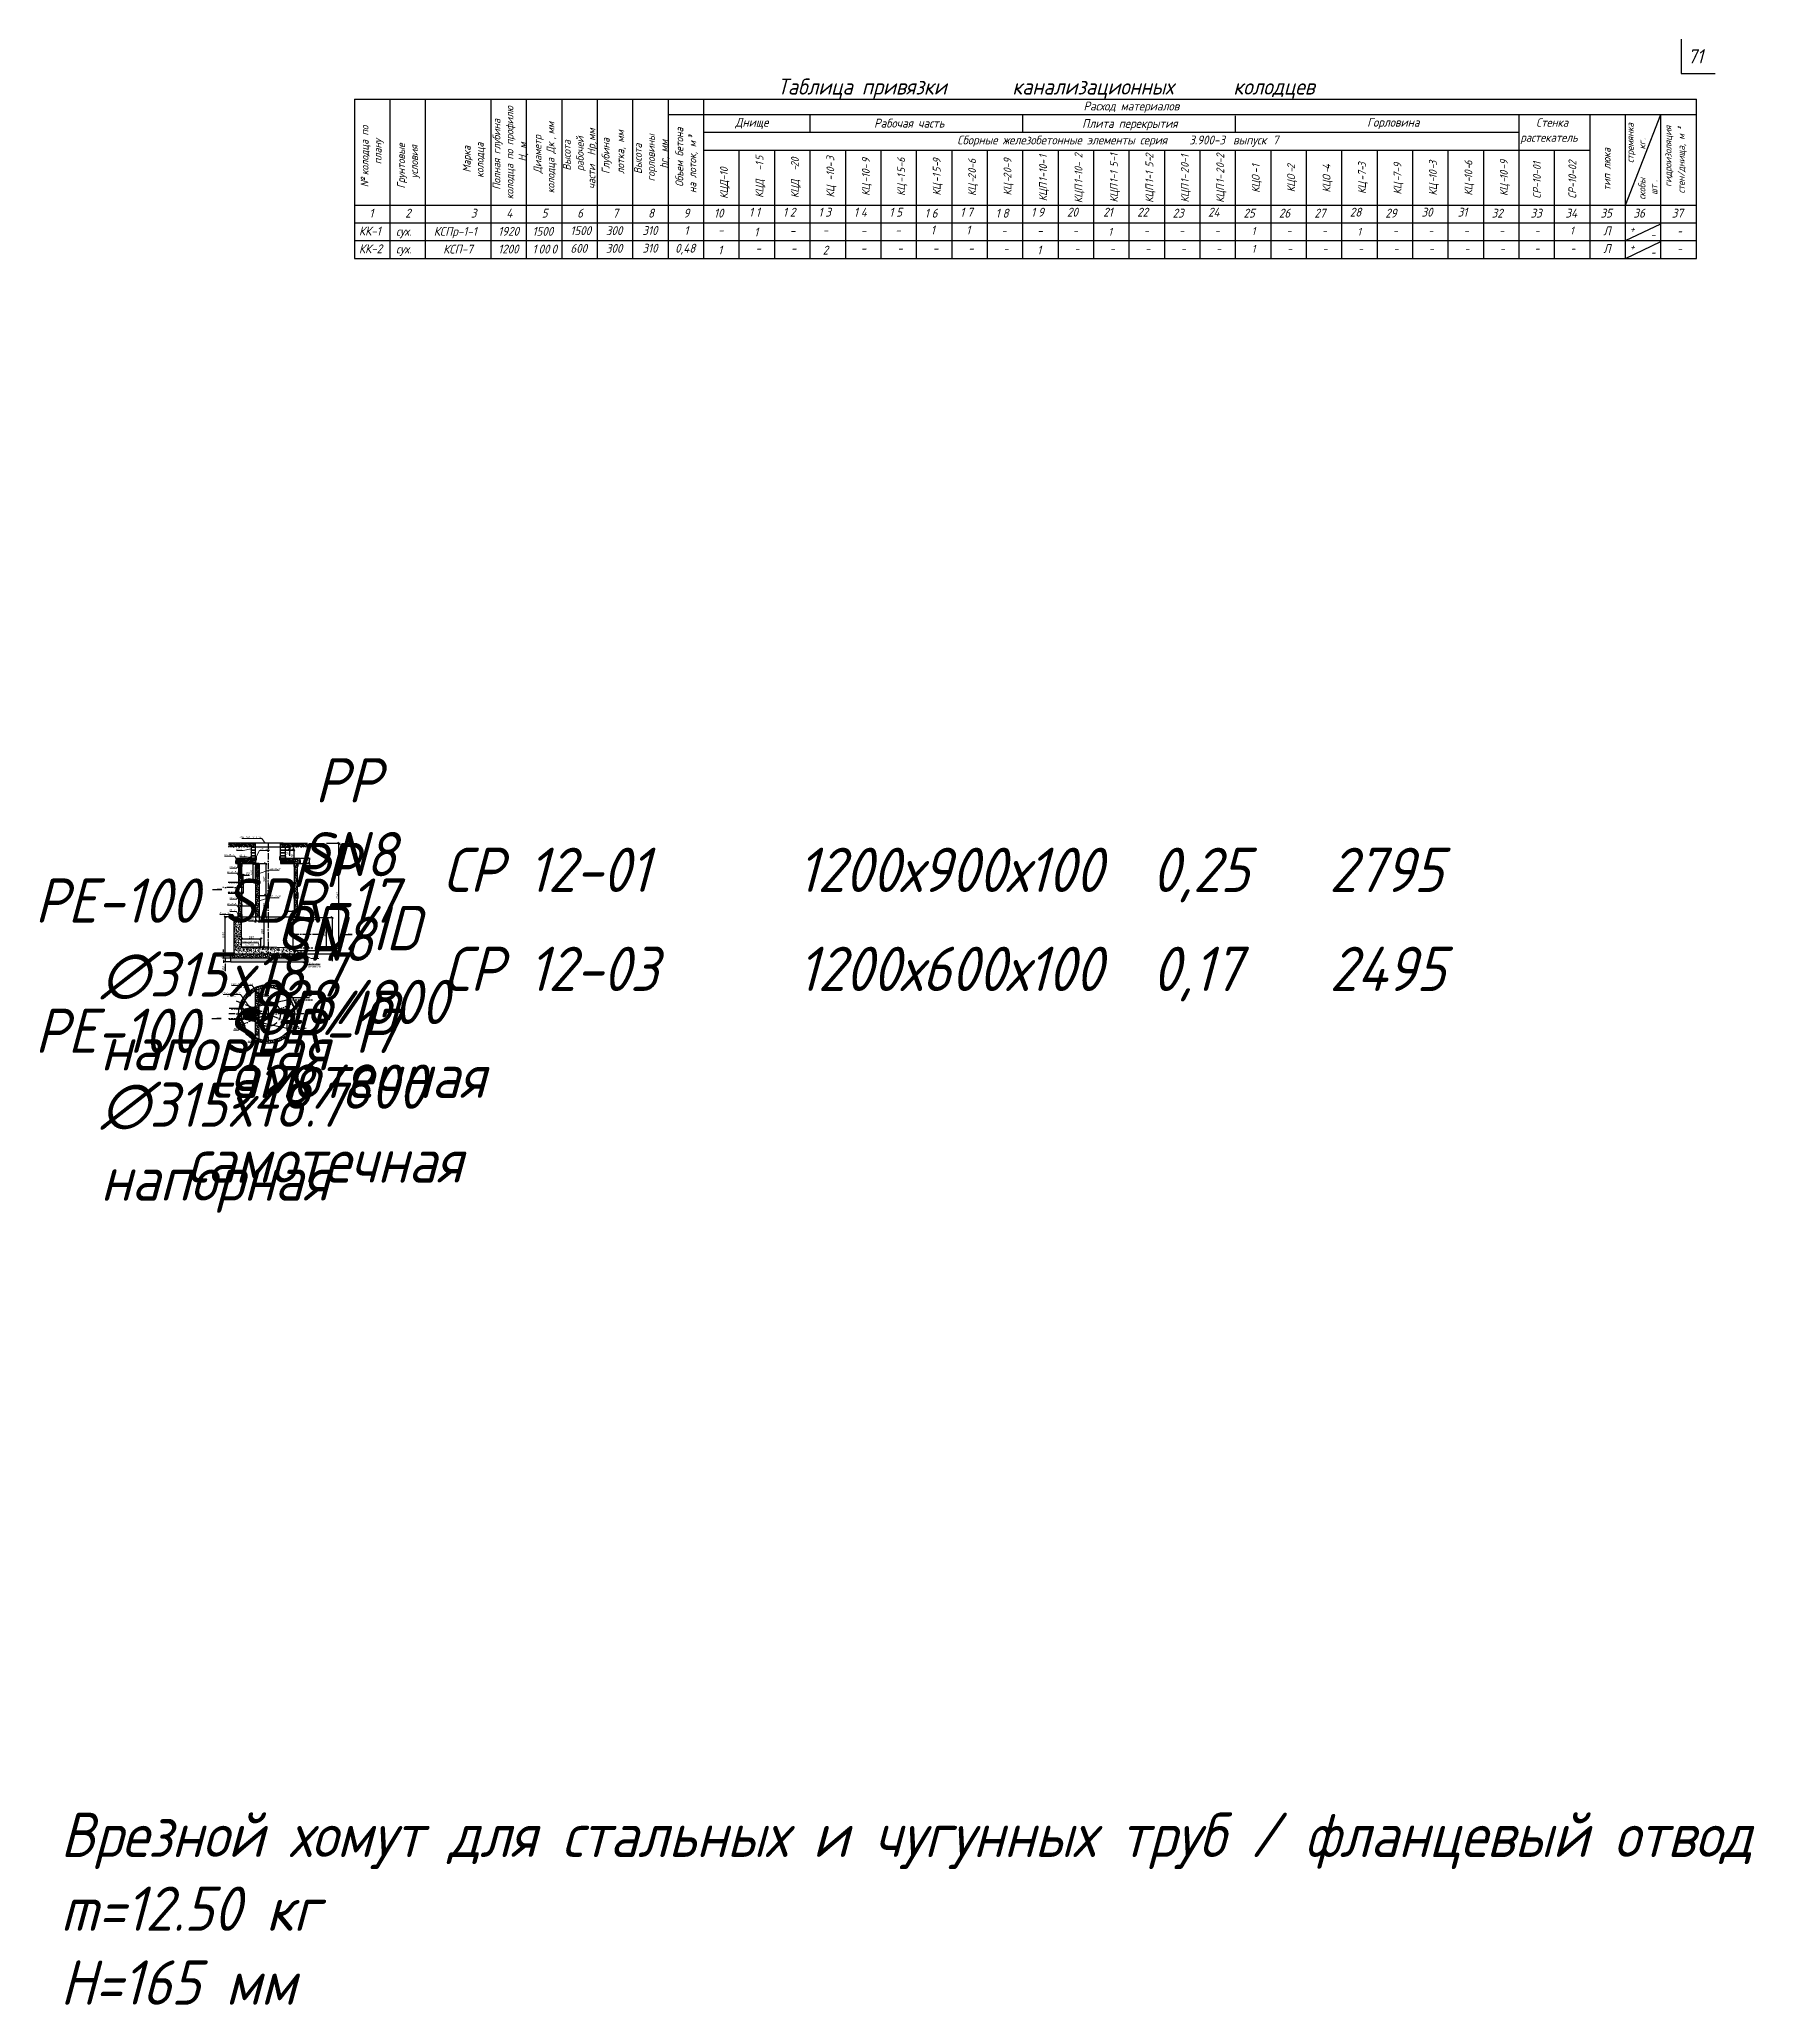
# Model space of a CAD drawing. Header units: millimetres. Extents: x 41097286 to 44249727, y 21258419 to 22595975.
# Drawn here: x 42602634 to 42651024, y 21622215 to 21677662 of the extents above; entities that cross this region are included whole.
import ezdxf
from ezdxf import colors
from ezdxf.entities.mleader import LeaderData, LeaderLine
from ezdxf.math import Vec2, Vec3

# ---------------------------------------------------------------- set-up
doc = ezdxf.new("R2010")
doc.units = ezdxf.units.MM
doc.linetypes.add('ACAD_ISO10W100', pattern=[18.5, 12, -3, 0.5, -3])
doc.linetypes.add('DASHED', pattern=[0.75, 0.5, -0.25])
doc.layers.add('ВК_К1_текст', color=34, linetype='Continuous')
doc.styles.add('note', font='isocpeur.ttf', dxfattribs={"width": 0.9, "oblique": 15})
doc.styles.get("Standard").update_dxf_attribs({"font": 'isocpeui.ttf'})
doc.dimstyles.new('ISO-25', dxfattribs={"dimtxt": 2.5, "dimasz": 2.5, "dimexe": 1.25, "dimexo": 0.625, "dimtad": 1, "dimtxsty": 'Standard', "dimcen": 2.5, "dimadec": 0, "dimazin": 0, "dimtfac": 1, "dimtmove": 0, "dimatfit": 3, "dimfxl": 1, "dimarcsym": 0})
pattern_1 = [(45, (-1065.604, -283912.472), (16.837980227, 61.739260832), [79.375, -15.875, 0, -15.875])]
pattern_2 = [(45, (-1065.604, -283999.472), (16.837980227, 61.739260832), [79.375, -15.875, 0, -15.875])]
pattern_3 = [(50, (-1065.6, -283999.47), (109.3108014, -9.56345132), [11.43, -125.73]), (355, (-1065.6, -283999.47), (-21.14605285, 114.63410714), [9.144, -100.5843505]), (100.4514447, (-1056.49, -284000.27), (88.16474825, 105.07065115), [9.71400528, -106.85414676]), (46.1842, (-1065.6, -283968.99), (162.64742454, -25.22539676), [17.145, -188.595]), (96.6355576, (-1052.05, -283971.1), (142.44248043, 148.45567476), [14.5710139, -160.2813649]), (351.18415117, (-1065.6, -283969), (142.44248044, 148.45567475), [13.71598024, -150.87583915]), (21, (-1050.36, -283976.61), (90.96863476, -61.35911891), [11.43, -125.73]), (326, (-1050.36, -283976.61), (37.081217, 110.51277967), [9.144, -100.584]), (71.451445, (-1042.78, -283981.73), (128.04985157, 49.15366133), [9.71400528, -106.85396256]), (37.5, (-1065.604, -283999.472), (1.85316195, 50.733023324), [0, -99.3648, 0, -102.108, 0, -100.965]), (7.5, (-1065.604, -283999.47), (40.091797506, 60.10834489), [0, -58.2168, 0, -97.0788, 0, -38.481]), (327.5, (-1099.59, -283999.472), (81.3543571, -3.437246396), [0, -38.1, 0, -118.872, 0, -157.734]), (317.5, (-1114.83, -283999.47), (88.87750883, 15.25589462), [0, -49.53, 0, -78.9432, 0, -112.014])]
pattern_4 = [(45, (-1065.6, -283999.47), (1e-14, 134.70384182), [95.25, -95.25]), (45, (-1090.86, -283974.22), (1e-14, 134.70384182), [95.25, -95.25]), (45, (-1116.12, -283948.96), (1e-14, 134.70384182), [95.25, -95.25]), (135, (-1116.12, -283932.12), (-134.70384182, 1e-14), [95.25, -95.25]), (135, (-1090.86, -283906.86), (-134.70384182, 1e-14), [95.25, -95.25]), (135, (-1065.6, -283881.61), (-134.70384182, 1e-14), [95.25, -95.25])]
pattern_5 = [(45, (-1065.6036, -283999.4724), (-2.24506403027, 2.24506403027), [])]

msp = doc.modelspace()

# ---------------------------------------------------------------- texts
at = {"color": 7, "lineweight": 13, "style": 'note', "oblique": 15, "width": 0.9}
msp.add_text('71', height=400, dxfattribs=at).set_placement((42649136.868, 21676982.139))
at = {"linetype": 'ByBlock', "style": 'note', "oblique": 15, "width": 0.9}
for s, height, p in [('Таблица привязки ', 450, (42623460.755, 21676103.047)), ('канализационных ', 450, (42630082.184, 21676103.047)), ('колодцев', 450, (42636317.898, 21676103.047)), ('Расход материалов', 250, (42632090.924, 21675653.427)), ('Днище', 250, (42622267.737, 21675196.025)), ('Рабочая часть', 250, (42626182.339, 21675171.248)), ('Плита перекрытия', 250, (42632051.322, 21675162.953)), ('Горловина', 250, (42640091.741, 21675196.025)), ('Стенка ', 240, (42644858.709, 21675196.025)), ('Сборные железобетонные элементы серия ', 250, (42628528.517, 21674696.025)), ('3.900-3 ', 250, (42635070.852, 21674696.025)), ('выпуск ', 250, (42636308.588, 21674696.025)), ('7', 250, (42637429.901, 21674696.025)), ('растекатель', 240, (42644414.956, 21674771.413))]:
    msp.add_text(s, height=height, dxfattribs=at).set_placement(p)
for s, height, p in [('колодца по профилю', 220, (42616007.962, 21673149.028)), ('колодца по', 220, (42611920.972, 21673826.597)), ('Полная глубина', 220, (42615641.296, 21673417.652)), ('мм', 220, (42617166.642, 21674981.154)), ('мм', 220, (42618318.131, 21674798.804)), ('лотка, мм', 220, (42619134.414, 21673863.39)), ('Объем бетона ', 220, (42620799.975, 21673499.948)), ('стремянка', 200, (42647610.239, 21674173.192)), ('гидроизоляция', 200, (42648678.319, 21673498.391)), ('²', 200, (42649049.747, 21675097.156)), ('плану', 220, (42612287.638, 21674137.545)), ('Грунтовые', 220, (42612948.575, 21673452.759)), ('условия', 220, (42613315.242, 21673739.687)), ('Марка', 220, (42614799.975, 21673905.735)), ('колодца', 220, (42615166.642, 21673754.877)), ('м', 220, (42616374.629, 21674576.713)), ('Диаметр', 220, (42616799.975, 21673878.982)), ('колодца Дк', 220, (42617166.642, 21673318.592)), (', ', 220, (42617166.642, 21674838.055)), ('Высота', 220, (42617624.742, 21673958.708)), ('рабочей', 220, (42617991.408, 21673944.655)), ('части  Нр', 220, (42618318.131, 21673439.956)), (',', 220, (42618318.131, 21674704.518)), ('Глубина', 220, (42618720.213, 21673863.39)), ('Высота', 220, (42619631.273, 21673863.39)), ('горловины', 220, (42619997.94, 21673655.871)), (' hr, мм', 220, (42620364.606, 21673891.676)), ('³', 220, (42621166.642, 21674848.135)), ('на лоток, м', 220, (42621166.642, 21673325.761)), ('тип люка', 220, (42646957.95, 21673393.439)), ('кг', 200, (42647943.572, 21674555.58)), ('.', 200, (42647943.572, 21674822.383)), ('стен/днища, м', 200, (42649049.747, 21673312.804)), ('Н', 220, (42616374.629, 21674214.023)), (', ', 220, (42616374.629, 21674394.427)), ('9', 220, (42626058.437, 21674167.467)), ('-10-', 220, (42626058.437, 21673620.919)), ('-6', 220, (42627058.437, 21674044.246)), ('5', 220, (42627058.437, 21673890.246)), ('9', 220, (42628058.437, 21674159.003)), ('5', 220, (42628058.437, 21673902.657)), ('-', 220, (42628058.437, 21674056.657)), ('0-6', 220, (42629058.437, 21673873.318)), ('9', 220, (42630058.437, 21674159.003)), ('0-', 220, (42630058.437, 21673885.729)), ('1', 220, (42631058.437, 21674299.895)), ('-10-', 220, (42631058.437, 21673753.347)), ('2', 220, (42632058.437, 21674308.359)), ('1-10-', 220, (42632058.437, 21673590.883)), ('-1', 220, (42633058.437, 21674206.298)), ('5', 220, (42633058.437, 21674052.298)), ('1-1', 220, (42633058.437, 21673608.096)), ('2', 220, (42634058.437, 21674299.895)), ('5', 220, (42634058.437, 21674043.549)), ('1-1', 220, (42634058.437, 21673599.347)), ('-', 220, (42634058.437, 21674197.549)), ('0-1', 220, (42635058.437, 21674035.37)), ('2', 220, (42635058.437, 21673881.37)), ('2', 220, (42636058.437, 21674299.895)), ('0-', 220, (42636058.437, 21674026.621)), ('2', 220, (42636058.437, 21673872.621)), ('1', 220, (42637058.437, 21674035.37)), ('-', 220, (42637058.437, 21673881.37)), ('2', 220, (42638057.536, 21674000.794)), ('-', 220, (42638057.536, 21673898.448)), ('4', 220, (42639057.536, 21673989.794)), ('-', 220, (42639057.536, 21673887.448)), ('3', 220, (42640057.536, 21674049.431)), ('-7-', 220, (42640057.536, 21673673.811)), ('7-9', 220, (42641057.536, 21673758.794)), ('3', 220, (42642057.536, 21674095.967)), ('10', 220, (42642057.536, 21673729.621)), ('-', 220, (42642057.536, 21673993.621)), ('6', 220, (42643057.536, 21674095.967)), ('10', 220, (42643057.536, 21673729.621)), ('-', 220, (42643057.536, 21673993.621)), ('-9', 220, (42644058.437, 21673980.91)), ('10', 220, (42644058.437, 21673716.91)), ('CР-10-01', 220, (42644989.87, 21673160.967)), ('CР-10-02', 220, (42645989.87, 21673160.967)), ('№', 220, (42611920.972, 21673488.913)), ('КЦ', 220, (42626058.437, 21673246.919)), ('-1', 220, (42627058.437, 21673616.972)), ('КЦ', 220, (42627058.437, 21673242.972)), ('-1', 220, (42628058.437, 21673629.383)), ('КЦ', 220, (42628058.437, 21673255.383)), ('2', 220, (42629058.437, 21673719.318)), ('КЦ', 220, (42629058.437, 21673242.972)), ('-', 220, (42629058.437, 21673616.972)), ('2', 220, (42630058.437, 21673731.729)), ('КЦ', 220, (42630058.437, 21673255.383)), ('-', 220, (42630058.437, 21673629.383)), ('КЦП', 220, (42631058.437, 21673093.347)), ('1', 220, (42631058.437, 21673643.347)), ('КЦП', 220, (42632058.437, 21673040.883)), ('КЦП', 220, (42633058.437, 21673058.096)), ('КЦП', 220, (42634058.437, 21673049.347)), ('КЦП', 220, (42635058.437, 21673058.096)), ('1-', 220, (42635058.437, 21673608.096)), ('КЦП', 220, (42636058.437, 21673049.347)), ('1-', 220, (42636058.437, 21673599.347)), ('КЦО', 220, (42637058.437, 21673331.37)), ('КЦО', 220, (42638057.536, 21673348.448)), ('КЦО', 220, (42639057.536, 21673337.448)), ('КЦ', 220, (42640057.536, 21673299.811)), ('КЦ', 220, (42641057.536, 21673282.448)), ('-', 220, (42641057.536, 21673656.448)), ('КЦ', 220, (42642057.536, 21673253.274)), ('-', 220, (42642057.536, 21673627.274)), ('КЦ', 220, (42643057.536, 21673253.274)), ('-', 220, (42643057.536, 21673627.274)), ('КЦ', 220, (42644058.437, 21673240.564)), ('-', 220, (42644058.437, 21673614.564)), ('скобы', 200, (42647943.481, 21673135.478)), ('шт', 200, (42648276.815, 21673275.478)), ('.', 200, (42648276.815, 21673635.478))]:
    msp.add_text(s, height=height, rotation=90, dxfattribs=at).set_placement(p)
at = {"style": 'note', "oblique": 15, "width": 0.9}
for s, p in [('КЦД-10', (42622057.536, 21673160.86)), ('5', (42623058.437, 21674232.497)), ('-1', (42623058.437, 21673959.222)), ('20', (42624057.536, 21674055.366)), ('-', (42624057.536, 21673953.02)), ('3', (42625058.437, 21674222.467)), ('-10-', (42625058.437, 21673675.919)), ('КЦД', (42623058.437, 21673189.222)), ('КЦД', (42624057.536, 21673183.02)), ('КЦ', (42625058.437, 21673199.252))]:
    msp.add_text(s, height=220, rotation=90, dxfattribs=at).set_placement(p)
for s, height, p in [('1', 250, (42611944.997, 21672632.088)), ('2', 250, (42612956.285, 21672632.088)), ('3', 250, (42614807.685, 21672632.088)), ('4', 250, (42615807.685, 21672632.088)), ('5', 250, (42616807.685, 21672632.088)), ('6', 250, (42617807.685, 21672632.088)), ('7', 250, (42618807.685, 21672632.088)), ('8', 250, (42619807.685, 21672632.088)), ('9', 250, (42620807.685, 21672632.088)), ('10', 250, (42621666.504, 21672632.088)), ('1', 250, (42622654.538, 21672659.103)), ('1', 250, (42622848.774, 21672659.103)), ('1', 250, (42623612.871, 21672659.103)), ('2', 250, (42623807.107, 21672659.103)), ('1', 250, (42624612.871, 21672659.103)), ('3', 250, (42624807.107, 21672659.103)), ('1', 250, (42625612.871, 21672659.103)), ('4', 250, (42625807.107, 21672659.103)), ('1', 250, (42626612.871, 21672659.103)), ('5', 250, (42626807.107, 21672659.103)), ('1', 250, (42627612.871, 21672631.065)), ('6', 250, (42627807.107, 21672631.065)), ('1', 250, (42628612.871, 21672659.103)), ('7', 250, (42628807.107, 21672659.103)), ('1', 250, (42629612.871, 21672631.065)), ('8', 250, (42629807.107, 21672631.065)), ('1', 250, (42630612.871, 21672659.103)), ('9', 250, (42630807.107, 21672659.103)), ('20', 250, (42631624.837, 21672660.127)), ('21', 250, (42632645.67, 21672660.127)), ('22', 250, (42633604.004, 21672660.127)), ('23', 250, (42634604.004, 21672632.088)), ('24', 250, (42635604.004, 21672660.127)), ('25', 250, (42636604.004, 21672632.088)), ('26', 250, (42637604.004, 21672632.088)), ('27', 250, (42638604.004, 21672632.088)), ('28', 250, (42639604.004, 21672660.127)), ('29', 250, (42640604.004, 21672632.088)), ('30', 250, (42641624.837, 21672660.127)), ('31', 250, (42642645.67, 21672660.127)), ('32', 250, (42643604.004, 21672632.088)), ('33', 250, (42644700.179, 21672632.088)), ('34', 250, (42645685.087, 21672632.088)), ('35', 250, (42646673.734, 21672632.088)), ('36', 250, (42647604.004, 21672632.088)), ('37', 250, (42648685.692, 21672632.088)), ('КК-1', 250, (42611651.828, 21672126.652)), ('сух.', 250, (42612696.309, 21672119.035)), ('КСПр-1-1', 250, (42613761.268, 21672118.135)), ('1920', 250, (42615578.949, 21672119.035)), ('1500', 250, (42616545.484, 21672118.135)), ('1500', 250, (42617615.096, 21672138.266)), ('300', 250, (42618615.096, 21672138.266)), ('310', 250, (42619648.275, 21672143.146)), ('1', 250, (42620831.016, 21672143.146)), ('-', 250, (42621782.587, 21672155.632)), ('1', 250, (42622800.141, 21672097.037)), ('-', 250, (42624732.523, 21672155.671)), ('-', 250, (42626781.311, 21672153.804)), ('1', 250, (42627781.311, 21672153.804)), ('1', 250, (42628781.311, 21672153.804)), ('1', 220, (42632793.177, 21672121.245)), ('1', 220, (42636837.942, 21672143.146)), ('1', 220, (42639818.189, 21672123.952)), ('1', 220, (42645818.189, 21672153.489)), ('Л', 250, (42646753.43, 21672132.972)), ('+', 220, (42647506.527, 21672204.009)), ('КК-2', 250, (42611651.828, 21671626.652)), ('сух.', 250, (42612696.309, 21671619.035)), ('КСП-7', 250, (42614027.35, 21671618.135)), ('1200', 250, (42615578.949, 21671619.035)), ('1', 250, (42616545.484, 21671618.135)), ('00', 250, (42616716.412, 21671618.135)), ('0', 250, (42617083.078, 21671618.135)), ('600', 250, (42617615.096, 21671638.266)), ('300', 250, (42618615.096, 21671638.266)), ('310', 250, (42619648.275, 21671643.146)), ('0,48', 250, (42620570.528, 21671643.146)), ('1', 250, (42621782.587, 21671589.35)), ('-', 250, (42622837.942, 21671643.146)), ('-', 250, (42623803.551, 21672141.428)), ('-', 250, (42623837.942, 21671643.146)), ('2', 250, (42624732.523, 21671589.35)), ('-', 250, (42625805.553, 21672143.146)), ('-', 250, (42625805.553, 21671643.146)), ('-', 250, (42626837.942, 21671643.146)), ('-', 250, (42627837.942, 21671643.146)), ('-', 250, (42628837.942, 21671643.146)), ('-', 220, (42629781.311, 21672153.804)), ('-', 220, (42629837.942, 21671643.146)), ('-', 250, (42630782.587, 21672140.957)), ('1', 250, (42630782.587, 21671589.35)), ('-', 220, (42631793.177, 21672156.294)), ('-', 220, (42631837.942, 21671643.146)), ('-', 220, (42632837.942, 21671643.146)), ('-', 220, (42633793.177, 21672156.294)), ('-', 220, (42633837.942, 21671643.146)), ('-', 220, (42634793.177, 21672156.294)), ('-', 220, (42634837.942, 21671643.146)), ('-', 220, (42635793.177, 21672156.294)), ('-', 220, (42635837.942, 21671643.146)), ('1', 220, (42636837.942, 21671643.146)), ('-', 220, (42637818.189, 21672153.489)), ('-', 220, (42637837.942, 21671643.146)), ('-', 220, (42638818.189, 21672153.489)), ('-', 220, (42638837.942, 21671643.146)), ('-', 220, (42639837.942, 21671643.146)), ('-', 220, (42640818.189, 21672153.489)), ('-', 220, (42640837.942, 21671643.146)), ('-', 220, (42641818.189, 21672153.489)), ('-', 220, (42641837.942, 21671643.146)), ('-', 220, (42642818.189, 21672153.489)), ('-', 220, (42642837.942, 21671643.146)), ('-', 220, (42643818.189, 21672153.489)), ('-', 220, (42643837.942, 21671643.146)), ('-', 220, (42644818.189, 21672153.489)), ('-', 220, (42644818.189, 21671653.489)), ('-', 220, (42645828.581, 21671653.489)), ('Л', 250, (42646753.43, 21671632.972)), ('+', 220, (42647506.527, 21671704.009)), ('-', 220, (42648089.669, 21672041.825)), ('-', 220, (42648837.942, 21672143.146)), ('-', 220, (42648837.942, 21671643.146)), ('-', 220, (42648089.669, 21671541.825))]:
    msp.add_text(s, height=height, dxfattribs=at).set_placement(p)
at = {"char_height": 1250, "style": 'note'}
for s, insert, width, attachment_point in [('PP SN8\\POD/ID 928/800\\Pсамотечная', (42611338.494, 21652588.522), 572.62087, 5), ('PP SN8\\POD/ID 928/800\\Pсамотечная', (42610687.423, 21650199.103), 572.62087, 5), ('СР 12-01^I1200х900х100^I0,25^I2795', (42614023.409, 21654856.601), 35277.41477, 1), ('\\pi2.0488e+005;PE-100 SDR-17\\P\\pi2.0674e+005;∅315x18.7\\P\\pi2.0673e+005;напорная', (42397632.191, 21653989.097), 420000, 1), ('СР 12-03^I1200х600х100^I0,17^I2495', (42614032.829, 21652062.561), 35412.64205, 1), ('\\pi2.0488e+005;PE-100 SDR-17\\P\\pi2.0674e+005;∅315x18.7\\P\\pi2.0673e+005;напорная', (42397632.191, 21650314.991), 420000, 1), ('Врезной хомут для стальных и чугунных труб / фланцевый отвод\\Pm=12.50 кг\\PH=165 мм', (42603234.79, 21627632.92), 1162019.88636, 1)]:
    msp.add_mtext(s, dxfattribs=dict(at, insert=insert, width=width, attachment_point=attachment_point))

# ---------------------------------------------------------------- blocks, each defined once
blk = doc.blocks.new('_Oblique')
at = {"color": 0, "linetype": 'ByBlock', "lineweight": -2}
blk.add_line((-0.5, -0.5), (0.5, 0.5), dxfattribs=at)
blk = doc.blocks.new('*D55')
at = {"color": 0, "lineweight": -2, "transparency": 16777216}
for p, q in [((42608335, 21653221), (42608335, 21653251)), ((42608335, 21653220), (42608735, 21653220)), ((42608735, 21653221), (42608735, 21653251))]:
    blk.add_line(p, q, dxfattribs=at)
at = {"layer": 'Defpoints', "color": 0, "transparency": 16777216}
for p in [(42608335, 21653205), (42608735, 21653220), (42608735, 21653205)]:
    blk.add_point(p, dxfattribs=at)
at = {"color": 0, "lineweight": -2, "transparency": 16777216, "xscale": 62.50000000000001, "yscale": 62.50000000000001, "zscale": 62.50000000000001, "rotation": 180}
blk.add_blockref('_Oblique', (42608335, 21653220), dxfattribs=at)
at = {"color": 0, "lineweight": -2, "transparency": 16777216, "xscale": 62.50000000000001, "yscale": 62.50000000000001, "zscale": 62.50000000000001}
blk.add_blockref('_Oblique', (42608735, 21653220), dxfattribs=at)
at = {"color": 0, "lineweight": 5, "transparency": 16777216, "insert": (42608535, 21653267), "char_height": 62.5, "attachment_point": 5}
blk.add_mtext('400', dxfattribs=at)
blk = doc.blocks.new('*D56')
at = {"color": 0, "lineweight": -2, "transparency": 16777216}
for p, q in [((42608271, 21654407), (42608701, 21654407)), ((42608670, 21653887), (42608670, 21654407)), ((42608401, 21653887), (42608701, 21653887))]:
    blk.add_line(p, q, dxfattribs=at)
at = {"layer": 'Defpoints', "color": 0, "transparency": 16777216}
for p in [(42608255, 21654407), (42608670, 21654407), (42608385, 21653887)]:
    blk.add_point(p, dxfattribs=at)
at = {"color": 0, "lineweight": -2, "transparency": 16777216, "xscale": 62.50000000000001, "yscale": 62.50000000000001, "zscale": 62.50000000000001}
for p, rotation in [((42608670, 21654407), 90), ((42608670, 21653887), 270)]:
    blk.add_blockref('_Oblique', p, dxfattribs=dict(at, rotation=rotation))
at = {"color": 0, "lineweight": 5, "transparency": 16777216, "insert": (42608623, 21654147), "char_height": 62.5, "attachment_point": 5, "rotation": 90}
blk.add_mtext('520', dxfattribs=at)
blk = doc.blocks.new('*D57')
at = {"color": 0, "lineweight": -2, "transparency": 16777216}
for p, q in [((42608335, 21653903), (42608335, 21654111)), ((42608335, 21654080), (42608385, 21654080)), ((42608385, 21653903), (42608385, 21654111)), ((42608385, 21654080), (42608567, 21654080))]:
    blk.add_line(p, q, dxfattribs=at)
at = {"layer": 'Defpoints', "color": 0, "transparency": 16777216}
for p in [(42608385, 21654080), (42608335, 21653887), (42608385, 21653887)]:
    blk.add_point(p, dxfattribs=at)
at = {"color": 0, "lineweight": -2, "transparency": 16777216, "xscale": 62.50000000000001, "yscale": 62.50000000000001, "zscale": 62.50000000000001, "rotation": 180}
blk.add_blockref('_Oblique', (42608335, 21654080), dxfattribs=at)
at = {"color": 0, "lineweight": -2, "transparency": 16777216, "xscale": 62.50000000000001, "yscale": 62.50000000000001, "zscale": 62.50000000000001}
blk.add_blockref('_Oblique', (42608385, 21654080), dxfattribs=at)
at = {"color": 0, "lineweight": 5, "transparency": 16777216, "insert": (42608507, 21654127), "char_height": 62.5, "attachment_point": 5}
blk.add_mtext('50', dxfattribs=at)
blk = doc.blocks.new('*D58')
at = {"color": 0, "lineweight": -2, "transparency": 16777216}
for p, q in [((42610614, 21652820), (42610759, 21652820)), ((42610727, 21652820), (42610727, 21652020)), ((42610621, 21652020), (42610759, 21652020))]:
    blk.add_line(p, q, dxfattribs=at)
at = {"layer": 'Defpoints', "color": 0, "transparency": 16777216}
for p in [(42610598, 21652820), (42610605, 21652020), (42610727, 21652020)]:
    blk.add_point(p, dxfattribs=at)
at = {"color": 0, "lineweight": -2, "transparency": 16777216, "xscale": 62.50000000000001, "yscale": 62.50000000000001, "zscale": 62.50000000000001}
for p, rotation in [((42610727, 21652820), 90), ((42610727, 21652020), 270)]:
    blk.add_blockref('_Oblique', p, dxfattribs=dict(at, rotation=rotation))
at = {"color": 0, "lineweight": 5, "transparency": 16777216, "insert": (42610681, 21652420), "char_height": 62.5, "attachment_point": 5, "rotation": 90}
blk.add_mtext('800', dxfattribs=at)
blk = doc.blocks.new('*D59')
at = {"color": 0, "lineweight": -2, "transparency": 16777216}
for p, q in [((42608335, 21652073), (42608335, 21652314)), ((42608885, 21652073), (42608885, 21652314)), ((42608335, 21652283), (42608885, 21652283))]:
    blk.add_line(p, q, dxfattribs=at)
at = {"layer": 'Defpoints', "color": 0, "transparency": 16777216}
for p in [(42608335, 21652058), (42608885, 21652283), (42608885, 21652058)]:
    blk.add_point(p, dxfattribs=at)
at = {"color": 0, "lineweight": -2, "transparency": 16777216, "xscale": 62.50000000000001, "yscale": 62.50000000000001, "zscale": 62.50000000000001, "rotation": 180}
blk.add_blockref('_Oblique', (42608335, 21652283), dxfattribs=at)
at = {"color": 0, "lineweight": -2, "transparency": 16777216, "xscale": 62.50000000000001, "yscale": 62.50000000000001, "zscale": 62.50000000000001}
blk.add_blockref('_Oblique', (42608885, 21652283), dxfattribs=at)
at = {"color": 0, "lineweight": 5, "transparency": 16777216, "insert": (42608610, 21652329), "char_height": 62.5, "attachment_point": 5}
blk.add_mtext('550', dxfattribs=at)
blk = doc.blocks.new('*D60')
at = {"color": 0, "lineweight": -2, "transparency": 16777216}
for p, q in [((42608851, 21652907), (42609000, 21652907)), ((42608969, 21652907), (42608969, 21652058)), ((42608851, 21652058), (42609000, 21652058))]:
    blk.add_line(p, q, dxfattribs=at)
at = {"layer": 'Defpoints', "color": 0, "transparency": 16777216}
for p in [(42608835, 21652907), (42608835, 21652058), (42608969, 21652058)]:
    blk.add_point(p, dxfattribs=at)
at = {"color": 0, "lineweight": -2, "transparency": 16777216, "xscale": 62.50000000000001, "yscale": 62.50000000000001, "zscale": 62.50000000000001}
for p, rotation in [((42608969, 21652907), 90), ((42608969, 21652058), 270)]:
    blk.add_blockref('_Oblique', p, dxfattribs=dict(at, rotation=rotation))
at = {"color": 0, "lineweight": 5, "transparency": 16777216, "insert": (42608922, 21652482), "char_height": 62.5, "attachment_point": 5, "rotation": 90}
blk.add_mtext('850', dxfattribs=at)
blk = doc.blocks.new('*D61')
at = {"color": 0, "lineweight": -2, "transparency": 16777216}
for p, q in [((42608851, 21654407), (42609053, 21654407)), ((42609022, 21654407), (42609022, 21653507)), ((42608851, 21653507), (42609053, 21653507))]:
    blk.add_line(p, q, dxfattribs=at)
at = {"layer": 'Defpoints', "color": 0, "transparency": 16777216}
for p in [(42608835, 21654407), (42608835, 21653507), (42609022, 21653507)]:
    blk.add_point(p, dxfattribs=at)
at = {"color": 0, "lineweight": -2, "transparency": 16777216, "xscale": 62.50000000000001, "yscale": 62.50000000000001, "zscale": 62.50000000000001}
for p, rotation in [((42609022, 21654407), 90), ((42609022, 21653507), 270)]:
    blk.add_blockref('_Oblique', p, dxfattribs=dict(at, rotation=rotation))
at = {"color": 0, "lineweight": 5, "transparency": 16777216, "insert": (42608975, 21653957), "char_height": 62.5, "attachment_point": 5, "rotation": 90}
blk.add_mtext('900', dxfattribs=at)
blk = doc.blocks.new('*D62')
at = {"color": 0, "lineweight": -2, "transparency": 16777216}
for p, q in [((42608851, 21653507), (42609053, 21653507)), ((42609022, 21653507), (42609022, 21652907)), ((42608851, 21652907), (42609053, 21652907))]:
    blk.add_line(p, q, dxfattribs=at)
at = {"layer": 'Defpoints', "color": 0, "transparency": 16777216}
for p in [(42608835, 21653507), (42608835, 21652907), (42609022, 21652907)]:
    blk.add_point(p, dxfattribs=at)
at = {"color": 0, "lineweight": -2, "transparency": 16777216, "xscale": 62.50000000000001, "yscale": 62.50000000000001, "zscale": 62.50000000000001}
for p, rotation in [((42609022, 21653507), 90), ((42609022, 21652907), 270)]:
    blk.add_blockref('_Oblique', p, dxfattribs=dict(at, rotation=rotation))
at = {"color": 0, "lineweight": 5, "transparency": 16777216, "insert": (42608975, 21653207), "char_height": 62.5, "attachment_point": 5, "rotation": 90}
blk.add_mtext('600', dxfattribs=at)
blk = doc.blocks.new('*D63')
at = {"color": 0, "lineweight": -2, "transparency": 16777216}
for p, q in [((42608120, 21652907), (42607846, 21652907)), ((42607877, 21651857), (42607877, 21652907)), ((42608120, 21651857), (42607846, 21651857))]:
    blk.add_line(p, q, dxfattribs=at)
at = {"layer": 'Defpoints', "color": 0, "transparency": 16777216}
for p in [(42607877, 21652907), (42608135, 21652907), (42608135, 21651857)]:
    blk.add_point(p, dxfattribs=at)
at = {"color": 0, "lineweight": -2, "transparency": 16777216, "xscale": 62.50000000000001, "yscale": 62.50000000000001, "zscale": 62.50000000000001}
for p, rotation in [((42607877, 21652907), 90), ((42607877, 21651857), 270)]:
    blk.add_blockref('_Oblique', p, dxfattribs=dict(at, rotation=rotation))
at = {"color": 0, "lineweight": 5, "transparency": 16777216, "insert": (42607831, 21652382), "char_height": 62.5, "attachment_point": 5, "rotation": 90}
blk.add_mtext('1050', dxfattribs=at)
blk = doc.blocks.new('*D64')
at = {"color": 0, "lineweight": -2, "transparency": 16777216}
for p, q in [((42607862, 21651857), (42607799, 21651857)), ((42607831, 21651920), (42607831, 21651982)), ((42607831, 21651857), (42607831, 21651737)), ((42608008, 21651737), (42607799, 21651737)), ((42607831, 21651675), (42607831, 21651612))]:
    blk.add_line(p, q, dxfattribs=at)
at = {"color": 0, "transparency": 16777216}
for points in [[(42607820, 21651920), (42607841, 21651920), (42607831, 21651857)], [(42607820, 21651675), (42607841, 21651675), (42607831, 21651737)]]:
    blk.add_solid(points, dxfattribs=at)
at = {"layer": 'Defpoints', "color": 0, "transparency": 16777216}
for p in [(42607877, 21651857), (42607831, 21651737), (42608023, 21651737)]:
    blk.add_point(p, dxfattribs=at)
at = {"color": 0, "lineweight": 5, "transparency": 16777216, "insert": (42607784, 21651797), "char_height": 62.5, "attachment_point": 5, "rotation": 90}
blk.add_mtext('120', dxfattribs=at)
blk = doc.blocks.new('*D65')
at = {"color": 0, "lineweight": -2, "transparency": 16777216}
for p, q in [((42607877, 21651800), (42607877, 21651862)), ((42608008, 21651737), (42607846, 21651737)), ((42608008, 21651637), (42607846, 21651637)), ((42607877, 21651737), (42607877, 21651637)), ((42607877, 21651575), (42607877, 21651373))]:
    blk.add_line(p, q, dxfattribs=at)
at = {"color": 0, "transparency": 16777216}
for points in [[(42607867, 21651800), (42607888, 21651800), (42607877, 21651737)], [(42607867, 21651575), (42607888, 21651575), (42607877, 21651637)]]:
    blk.add_solid(points, dxfattribs=at)
at = {"layer": 'Defpoints', "color": 0, "transparency": 16777216}
for p in [(42607877, 21651637), (42608023, 21651737), (42608023, 21651637)]:
    blk.add_point(p, dxfattribs=at)
at = {"color": 0, "lineweight": 5, "transparency": 16777216, "insert": (42607831, 21651442), "char_height": 62.5, "attachment_point": 5, "rotation": 90}
blk.add_mtext('100', dxfattribs=at)
blk = doc.blocks.new('*D66')
at = {"color": 0, "lineweight": -2, "transparency": 16777216}
for p, q in [((42610732, 21654982), (42611118, 21654982)), ((42611086, 21652020), (42611086, 21654982)), ((42610732, 21652020), (42611118, 21652020))]:
    blk.add_line(p, q, dxfattribs=at)
at = {"layer": 'Defpoints', "color": 0, "transparency": 16777216}
for p in [(42610717, 21654982), (42611086, 21654982), (42610717, 21652020)]:
    blk.add_point(p, dxfattribs=at)
at = {"color": 0, "lineweight": -2, "transparency": 16777216, "xscale": 62.50000000000001, "yscale": 62.50000000000001, "zscale": 62.50000000000001}
for p, rotation in [((42611086, 21654982), 90), ((42611086, 21652020), 270)]:
    blk.add_blockref('_Oblique', p, dxfattribs=dict(at, rotation=rotation))
at = {"color": 0, "lineweight": 5, "transparency": 16777216, "insert": (42611039, 21653501), "char_height": 62.5, "attachment_point": 5, "rotation": 90}
blk.add_mtext('2962', dxfattribs=at)
blk = doc.blocks.new('*D67')
at = {"color": 0, "lineweight": -2, "transparency": 16777216}
for p, q in [((42610465, 21652883), (42610926, 21652883)), ((42610894, 21652883), (42610894, 21651955)), ((42610453, 21651955), (42610926, 21651955))]:
    blk.add_line(p, q, dxfattribs=at)
at = {"layer": 'Defpoints', "color": 0, "transparency": 16777216}
for p in [(42610449, 21652883), (42610437, 21651955), (42610894, 21651955)]:
    blk.add_point(p, dxfattribs=at)
at = {"color": 0, "lineweight": -2, "transparency": 16777216, "xscale": 62.50000000000001, "yscale": 62.50000000000001, "zscale": 62.50000000000001}
for p, rotation in [((42610894, 21652883), 90), ((42610894, 21651955), 270)]:
    blk.add_blockref('_Oblique', p, dxfattribs=dict(at, rotation=rotation))
at = {"color": 0, "lineweight": 5, "transparency": 16777216, "insert": (42610847, 21652419), "char_height": 62.5, "attachment_point": 5, "rotation": 90}
blk.add_mtext('928', dxfattribs=at)
blk = doc.blocks.new('*D68')
at = {"color": 0, "lineweight": -2, "transparency": 16777216}
for p, q in [((42609785, 21653056), (42609542, 21653056)), ((42609785, 21652899), (42609785, 21653087)), ((42609835, 21653056), (42609785, 21653056)), ((42609835, 21652923), (42609835, 21653087))]:
    blk.add_line(p, q, dxfattribs=at)
at = {"layer": 'Defpoints', "color": 0, "transparency": 16777216}
for p in [(42609785, 21652883), (42609835, 21653056), (42609835, 21652907)]:
    blk.add_point(p, dxfattribs=at)
at = {"color": 0, "lineweight": -2, "transparency": 16777216, "xscale": 62.50000000000001, "yscale": 62.50000000000001, "zscale": 62.50000000000001, "rotation": 180}
blk.add_blockref('_Oblique', (42609785, 21653056), dxfattribs=at)
at = {"color": 0, "lineweight": -2, "transparency": 16777216, "xscale": 62.50000000000001, "yscale": 62.50000000000001, "zscale": 62.50000000000001}
blk.add_blockref('_Oblique', (42609835, 21653056), dxfattribs=at)
at = {"color": 0, "lineweight": 5, "transparency": 16777216, "insert": (42609601, 21653103), "char_height": 62.5, "attachment_point": 5}
blk.add_mtext('50', dxfattribs=at)
blk = doc.blocks.new('_None')
blk = doc.blocks.new('*D69')
at = {"color": 0, "lineweight": -2, "transparency": 16777216}
for p, q in [((42609581, 21654867), (42609720, 21654867)), ((42609581, 21654797), (42609720, 21654797)), ((42609689, 21654867), (42609689, 21654797)), ((42609689, 21654797), (42609689, 21654629))]:
    blk.add_line(p, q, dxfattribs=at)
at = {"layer": 'Defpoints', "color": 0, "transparency": 16777216}
for p in [(42609565, 21654867), (42609565, 21654797), (42609689, 21654797)]:
    blk.add_point(p, dxfattribs=at)
at = {"color": 0, "lineweight": -2, "transparency": 16777216, "xscale": 62.50000000000001, "yscale": 62.50000000000001, "zscale": 62.50000000000001}
for p, rotation in [((42609689, 21654867), 90), ((42609689, 21654797), 270)]:
    blk.add_blockref('_Oblique', p, dxfattribs=dict(at, rotation=rotation))
at = {"color": 0, "lineweight": 5, "transparency": 16777216, "insert": (42609642, 21654682), "char_height": 62.5, "attachment_point": 5, "rotation": 90}
blk.add_mtext('70', dxfattribs=at)
blk = doc.blocks.new('*D70')
at = {"color": 0, "lineweight": -2, "transparency": 16777216}
for p, q in [((42609581, 21654797), (42609843, 21654797)), ((42609581, 21654787), (42609843, 21654787)), ((42609812, 21654797), (42609812, 21654860)), ((42609812, 21654797), (42609812, 21654787)), ((42609812, 21654787), (42609812, 21654568))]:
    blk.add_line(p, q, dxfattribs=at)
at = {"layer": 'Defpoints', "color": 0, "transparency": 16777216}
for p in [(42609565, 21654797), (42609565, 21654787), (42609812, 21654787)]:
    blk.add_point(p, dxfattribs=at)
at = {"color": 0, "lineweight": -2, "transparency": 16777216, "xscale": 62.50000000000001, "yscale": 62.50000000000001, "zscale": 62.50000000000001}
for p, rotation in [((42609812, 21654797), 270), ((42609812, 21654787), 90)]:
    blk.add_blockref('_Oblique', p, dxfattribs=dict(at, rotation=rotation))
at = {"color": 0, "lineweight": 5, "transparency": 16777216, "insert": (42609765, 21654615), "char_height": 62.5, "attachment_point": 5, "rotation": 90}
blk.add_mtext('10', dxfattribs=at)
blk = doc.blocks.new('*D71')
at = {"color": 0, "lineweight": -2, "transparency": 16777216}
for p, q in [((42610001, 21654557), (42610273, 21654557)), ((42610242, 21654557), (42610242, 21654407)), ((42610001, 21654407), (42610273, 21654407))]:
    blk.add_line(p, q, dxfattribs=at)
at = {"layer": 'Defpoints', "color": 0, "transparency": 16777216}
for p in [(42609985, 21654557), (42609985, 21654407), (42610242, 21654407)]:
    blk.add_point(p, dxfattribs=at)
at = {"color": 0, "lineweight": -2, "transparency": 16777216, "xscale": 62.50000000000001, "yscale": 62.50000000000001, "zscale": 62.50000000000001}
for p, rotation in [((42610242, 21654557), 90), ((42610242, 21654407), 270)]:
    blk.add_blockref('_Oblique', p, dxfattribs=dict(at, rotation=rotation))
at = {"color": 0, "lineweight": 5, "transparency": 16777216, "insert": (42610195, 21654482), "char_height": 62.5, "attachment_point": 5, "rotation": 90}
blk.add_mtext('150', dxfattribs=at)
blk = doc.blocks.new('*D72')
at = {"color": 0, "lineweight": -2, "transparency": 16777216}
for p, q in [((42608735, 21652891), (42608735, 21652750)), ((42608835, 21652891), (42608835, 21652750)), ((42608735, 21652782), (42608533, 21652782)), ((42608835, 21652782), (42608735, 21652782))]:
    blk.add_line(p, q, dxfattribs=at)
at = {"layer": 'Defpoints', "color": 0, "transparency": 16777216}
for p in [(42608735, 21652907), (42608835, 21652907), (42608835, 21652782)]:
    blk.add_point(p, dxfattribs=at)
at = {"color": 0, "lineweight": -2, "transparency": 16777216, "xscale": 62.50000000000001, "yscale": 62.50000000000001, "zscale": 62.50000000000001, "rotation": 180}
blk.add_blockref('_Oblique', (42608735, 21652782), dxfattribs=at)
at = {"color": 0, "lineweight": -2, "transparency": 16777216, "xscale": 62.50000000000001, "yscale": 62.50000000000001, "zscale": 62.50000000000001}
blk.add_blockref('_Oblique', (42608835, 21652782), dxfattribs=at)
at = {"color": 0, "lineweight": 5, "transparency": 16777216, "insert": (42608603, 21652829), "char_height": 62.5, "attachment_point": 5}
blk.add_mtext('100', dxfattribs=at)
blk = doc.blocks.new('*D73')
at = {"color": 0, "lineweight": -2, "transparency": 16777216}
for p, q in [((42610035, 21651956), (42610926, 21651956)), ((42610035, 21651857), (42610926, 21651857)), ((42610894, 21651956), (42610894, 21651857)), ((42610894, 21651857), (42610894, 21651655))]:
    blk.add_line(p, q, dxfattribs=at)
at = {"layer": 'Defpoints', "color": 0, "transparency": 16777216}
for p in [(42610019, 21651956), (42610019, 21651857), (42610894, 21651857)]:
    blk.add_point(p, dxfattribs=at)
at = {"color": 0, "lineweight": -2, "transparency": 16777216, "xscale": 62.50000000000001, "yscale": 62.50000000000001, "zscale": 62.50000000000001}
for p, rotation in [((42610894, 21651956), 90), ((42610894, 21651857), 270)]:
    blk.add_blockref('_Oblique', p, dxfattribs=dict(at, rotation=rotation))
at = {"color": 0, "lineweight": 5, "transparency": 16777216, "insert": (42610847, 21651725), "char_height": 62.5, "attachment_point": 5, "rotation": 90}
blk.add_mtext('100', dxfattribs=at)

# ---------------------------------------------------------------- dimensions: what is measured, and where the dimension line sits
at = {"lineweight": 5}
for base, p1, p2, override, picture, middle in [((42609688.904, 21654797.033), (42609564.88, 21654867.033), (42609564.88, 21654797.033), {"dimscale": 25, "dimblk1": 'Oblique', "dimblk2": 'Oblique', "dimsah": 1}, '*D69', (42609688.904, 21654681.527)), ((42609812.072, 21654787.033), (42609564.88, 21654797.033), (42609564.88, 21654787.033), {"dimscale": 25, "dimblk1": 'Oblique', "dimblk2": 'Oblique', "dimsah": 1}, '*D70', (42609812.072, 21654614.945)), ((42607830.582, 21651737.033), (42607877.457, 21651857.033), (42608023.273, 21651737.033), {"dimscale": 25}, '*D64', (42607830.582, 21651797.033))]:
    dim = msp.add_linear_dim(base=base, p1=p1, p2=p2, angle=90, dimstyle='ISO-25', override=override, dxfattribs=at)
    dim.commit()
    dim.dimension.update_dxf_attribs({"geometry": picture, "text_midpoint": middle, "dimtype": 160})
for base, p1, p2, override, picture, middle in [((42610241.868, 21654407.033), (42609985.379, 21654557.033), (42609985.379, 21654407.033), {"dimscale": 25, "dimblk1": 'Oblique', "dimblk2": 'Oblique', "dimsah": 1}, '*D71', (42610194.993, 21654482.033)), ((42611086.34, 21654982.033), (42610716.861, 21652020.033), (42610716.816, 21654982.033), {"dimscale": 25, "dimblk1": 'Oblique', "dimblk2": 'Oblique', "dimsah": 1}, '*D66', (42611039.465, 21653501.033)), ((42608669.531, 21654407.033), (42608385.379, 21653887.033), (42608255.379, 21654407.033), {"dimscale": 25, "dimblk1": 'Oblique', "dimblk2": 'Oblique', "dimsah": 1}, '*D56', (42608622.656, 21654147.033)), ((42609022.164, 21653507.033), (42608835.379, 21654407.033), (42608835.379, 21653507.033), {"dimscale": 25, "dimblk1": 'Oblique', "dimblk2": 'Oblique', "dimsah": 1}, '*D61', (42608975.289, 21653957.033)), ((42609022.164, 21652907.033), (42608835.379, 21653507.033), (42608835.379, 21652907.033), {"dimscale": 25, "dimblk1": 'Oblique', "dimblk2": 'Oblique', "dimsah": 1}, '*D62', (42608975.289, 21653207.033)), ((42607877.457, 21652907.033), (42608135.379, 21651857.033), (42608135.379, 21652907.033), {"dimscale": 25, "dimblk1": 'Oblique', "dimblk2": 'Oblique', "dimsah": 1}, '*D63', (42607830.582, 21652382.033)), ((42610727.423, 21652020.033), (42610598.043, 21652820.033), (42610605.1, 21652020.033), {"dimscale": 25, "dimblk1": 'Oblique', "dimblk2": 'Oblique', "dimsah": 1}, '*D58', (42610680.548, 21652420.033)), ((42607877.457, 21651637.033), (42608023.273, 21651737.033), (42608023.273, 21651637.033), {"dimscale": 25}, '*D65', (42607830.582, 21651442.289))]:
    dim = msp.add_linear_dim(base=base, p1=p1, p2=p2, angle=90, dimstyle='ISO-25', override=override, dxfattribs=at)
    dim.commit()
    dim.dimension.update_dxf_attribs({"geometry": picture, "text_midpoint": middle})
for base, p1, p2, picture, middle in [((42608385.379, 21654080.117), (42608335.379, 21653887.031), (42608385.379, 21653887.033), '*D57', (42608507.231, 21654126.992)), ((42608735.379, 21653220.097), (42608335.379, 21653205.003), (42608735.379, 21653205.003), '*D55', (42608535.379, 21653266.972)), ((42608885.379, 21652282.583), (42608335.379, 21652057.584), (42608885.379, 21652057.584), '*D59', (42608610.379, 21652329.458))]:
    dim = msp.add_linear_dim(base=base, p1=p1, p2=p2, dimstyle='ISO-25', override={"dimscale": 25, "dimblk1": 'Oblique', "dimblk2": 'Oblique', "dimsah": 1}, dxfattribs=at)
    dim.commit()
    dim.dimension.update_dxf_attribs({"geometry": picture, "text_midpoint": middle})
for base, p1, p2, picture, middle in [((42608835.379, 21652781.651), (42608735.379, 21652907.033), (42608835.379, 21652907.033), '*D72', (42608603.135, 21652781.651)), ((42609835.379, 21653055.767), (42609785.379, 21652883.033), (42609835.379, 21652907.033), '*D68', (42609601.028, 21653055.767))]:
    dim = msp.add_linear_dim(base=base, p1=p1, p2=p2, dimstyle='ISO-25', override={"dimscale": 25, "dimblk1": 'Oblique', "dimblk2": 'Oblique', "dimsah": 1}, dxfattribs=at)
    dim.commit()
    dim.dimension.update_dxf_attribs({"geometry": picture, "text_midpoint": middle, "dimtype": 160})
for base, p1, p2, text, override, picture, middle in [((42608968.571, 21652057.584), (42608835.379, 21652907.033), (42608835.379, 21652057.584), '850', {"dimscale": 25, "dimdec": 0, "dimblk1": 'Oblique', "dimblk2": 'Oblique', "dimsah": 1}, '*D60', (42608921.696, 21652482.309)), ((42610894.27, 21651955.111), (42610449.319, 21652883.033), (42610437.283, 21651955.111), '928', {"dimscale": 25, "dimblk1": 'Oblique', "dimblk2": 'Oblique', "dimsah": 1}, '*D67', (42610847.395, 21652419.072)), ((42610894.27, 21651857.033), (42610019.359, 21651956.343), (42610019.359, 21651857.033), '100', {"dimscale": 25, "dimblk1": 'Oblique', "dimblk2": 'Oblique', "dimsah": 1}, '*D73', (42610847.395, 21651724.789))]:
    dim = msp.add_linear_dim(base=base, p1=p1, p2=p2, angle=90, text=text, dimstyle='ISO-25', override=override, dxfattribs=at)
    dim.commit()
    dim.dimension.update_dxf_attribs({"geometry": picture, "text_midpoint": middle})

# ---------------------------------------------------------------- hatches: boundary and pattern name
at = {"transparency": 33554534}
h = msp.add_hatch(dxfattribs=at)
h.set_pattern_fill('EARTH', color=256, scale=15, angle=45)
h.set_pattern_definition(pattern_4)
h.paths.add_polyline_path([(42608655.379, 21654867.033), (42608733.37, 21654982.033), (42607969.191, 21654982.033), (42607969.191, 21654867.033)])
h = msp.add_hatch()
h.set_pattern_fill('ANSI36', color=256, scale=10)
h.set_pattern_definition(pattern_2)
h.paths.add_polyline_path([(42608736.261, 21654407.033), (42608736.261, 21654557.033), (42608185.379, 21654557.033), (42608185.379, 21654407.033)])
h.paths.add_polyline_path([(42609435.379, 21654557.033), (42609435.379, 21654407.033), (42609985.379, 21654407.033), (42609985.379, 21654557.033)])
h = msp.add_hatch()
h.set_pattern_fill('ANSI31', color=256)
h.set_pattern_definition(pattern_5)
h.paths.add_polyline_path([(42608734.629, 21654797.033), (42608605.879, 21654797.033), (42608605.879, 21654787.033), (42608734.697, 21654787.033)])
h.paths.add_polyline_path([(42608735.173, 21654717.033), (42608605.879, 21654717.033), (42608605.879, 21654707.033), (42608735.241, 21654707.033)])
h.paths.add_polyline_path([(42608735.717, 21654637.033), (42608605.879, 21654637.033), (42608605.879, 21654627.033), (42608735.785, 21654627.033)])
h = msp.add_hatch(dxfattribs=at)
h.set_pattern_fill('EARTH', color=256, scale=15, angle=45)
h.set_pattern_definition(pattern_4)
h.paths.add_polyline_path([(42610201.568, 21654867.033), (42610201.568, 21654982.033), (42609435.379, 21654982.033), (42609515.379, 21654867.033)])
h = msp.add_hatch()
h.set_pattern_fill('ANSI31', color=256)
h.set_pattern_definition(pattern_5)
h.paths.add_polyline_path([(42609564.88, 21654797.033), (42609435.379, 21654797.033), (42609435.379, 21654787.033), (42609564.88, 21654787.033)])
h.paths.add_polyline_path([(42609564.88, 21654717.033), (42609435.379, 21654717.033), (42609435.379, 21654707.033), (42609564.88, 21654707.033)])
h.paths.add_polyline_path([(42609564.88, 21654637.033), (42609435.379, 21654637.033), (42609435.379, 21654627.033), (42609564.88, 21654627.033)])
h = msp.add_hatch()
h.set_pattern_fill('ANSI36', color=256, scale=10)
h.set_pattern_definition(pattern_2)
h.paths.add_polyline_path([(42608335.379, 21654407.033), (42608255.379, 21654407.033), (42608255.379, 21653887.026), (42608335.379, 21653887.03)])
h.paths.add_polyline_path([(42608335.379, 21653572.033), (42608255.379, 21653572.033), (42608255.379, 21653507.033), (42608335.379, 21653507.033)])
h.paths.add_polyline_path([(42608335.379, 21653507.033), (42608255.379, 21653507.033), (42608255.379, 21652907.033), (42608335.379, 21652907.033)])
h = msp.add_hatch()
h.set_pattern_fill('ANSI36', color=256, scale=10)
h.set_pattern_definition(pattern_1)
h.paths.add_polyline_path([(42608835.379, 21654407.033), (42608735.379, 21654407.033), (42608735.379, 21653507.033), (42608835.379, 21653507.033)])
h = msp.add_hatch()
h.set_pattern_fill('ANSI36', color=256, scale=10)
h.set_pattern_definition(pattern_2)
h.paths.add_polyline_path([(42609915.379, 21653507.033), (42609835.379, 21653507.033), (42609835.379, 21652907.033), (42609915.379, 21652907.033)])
h.paths.add_polyline_path([(42609915.379, 21654407.033), (42609835.379, 21654407.033), (42609835.379, 21653507.033), (42609915.379, 21653507.033)])
h = msp.add_hatch()
h.set_pattern_fill('ANSI31', color=256, scale=0.053333)
h.set_pattern_definition([(45, (42536308.553002, 21404243.496011), (-0.00471404520791, 0.00471404520791), [])])
h.paths.add_polyline_path([(42607780.181, 21653677.043), (42607659.885, 21653677.043), (42607659.885, 21653669.838)])
h.paths.add_polyline_path([(42607659.885, 21653684.249), (42607659.885, 21653677.043), (42607780.181, 21653677.043)])
h = msp.add_hatch()
h.set_pattern_fill('ANSI36', color=256, scale=10)
h.set_pattern_definition(pattern_1)
h.paths.add_polyline_path([(42608835.379, 21653507.033), (42608735.379, 21653507.033), (42608735.379, 21652907.033), (42608835.379, 21652907.033)])
h = msp.add_hatch()
h.set_pattern_fill('AR-CONC', color=256, scale=0.6)
h.set_pattern_definition(pattern_3)
h.paths.add_polyline_path([(42608135.379, 21651857.033), (42609085.379, 21651857.033), (42609085.379, 21652049.24), (42608885.379, 21652057.584), (42608884.755, 21652057.584), (42608884.755, 21652038.607), (42608335.379, 21652038.607), (42608335.379, 21652057.584), (42608335.379, 21652907.033), (42608135.379, 21652907.033)])
h = msp.add_hatch()
h.set_pattern_fill('AR-CONC', color=256, scale=0.6)
h.set_pattern_definition(pattern_3)
h.paths.add_polyline_path([(42609915.379, 21652907.033), (42609915.379, 21652883.033), (42610019.359, 21652883.033), (42610019.359, 21652907.033)])
h.paths.add_polyline_path([(42609835.379, 21652907.033), (42609835.379, 21652883.033), (42609915.379, 21652883.033), (42609915.379, 21652907.033)])
h = msp.add_hatch()
h.set_pattern_fill('ANSI31', color=256, scale=0.053333)
h.set_pattern_definition([(45, (42539990.891769, 21402972.116702), (-0.00471404520791, 0.00471404520791), [])])
h.paths.add_polyline_path([(42611462.52, 21652405.664), (42611342.224, 21652405.664), (42611342.224, 21652398.458)])
h.paths.add_polyline_path([(42611342.224, 21652412.869), (42611342.224, 21652405.664), (42611462.52, 21652405.664)])
h = msp.add_hatch()
h.set_pattern_fill('ANSI36', color=256, scale=10)
h.set_pattern_definition(pattern_2)
h.paths.add_polyline_path([(42610147.486, 21651857.033), (42608023.273, 21651857.033), (42608023.273, 21651737.033), (42610147.486, 21651737.033)])
h = msp.add_hatch(color=256)
h.dxf.hatch_style = 1
h.paths.add_polyline_path([(42608335.379, 21652057.584), (42608335.379, 21652038.607), (42608884.755, 21652038.607), (42608884.755, 21652057.584)])
h = msp.add_hatch()
h.set_pattern_fill('AR-CONC', color=256, scale=0.6)
h.set_pattern_definition(pattern_3)
h.paths.add_polyline_path([(42609085.379, 21652049.24), (42609085.379, 21651857.033), (42609835.379, 21651857.033), (42609835.379, 21651956.886), (42609785.379, 21651957.033), (42609785.379, 21652020.033)])
h.paths.add_polyline_path([(42609835.379, 21651956.886), (42609835.379, 21651857.033), (42610019.359, 21651857.033), (42610019.359, 21651956.343)])
h = msp.add_hatch()
h.set_pattern_fill('AR-CONC', color=256, scale=0.5)
h.set_pattern_definition([(50, (-1065.6, -283999.47), (91.0923345, -7.96954277), [9.525, -104.775]), (355, (-1065.6, -283999.47), (-17.62171071, 95.52842262), [7.62, -83.82029209]), (100.4514447, (-1058.01, -284000.14), (73.47062355, 87.55887596), [8.0950044, -89.0451223]), (46.1842, (-1065.6, -283974.07), (135.53952045, -21.02116397), [14.2875, -157.1625]), (96.6355576, (-1054.31, -283975.82), (118.70206703, 123.7130623), [12.14251157, -133.5678041]), (351.18415117, (-1065.6, -283974.07), (118.70206703, 123.7130623), [11.42998353, -125.72986596]), (21, (-1052.9, -283980.42), (75.80719563, -51.13259909), [9.525, -104.775]), (326, (-1052.9, -283980.42), (30.90101417, 92.09398306), [7.62, -83.82]), (71.451445, (-1046.59, -283984.68), (106.70820964, 40.96138444), [8.0950044, -89.0449688]), (37.5, (-1065.604, -283999.472), (1.544301625, 42.277519437), [0, -82.804, 0, -85.09, 0, -84.1375]), (7.5, (-1065.604, -283999.472), (33.409831255, 50.09028741), [0, -48.514, 0, -80.899, 0, -32.0675]), (327.5, (-1093.925, -283999.472), (67.795297583, -2.864371996), [0, -31.75, 0, -99.06, 0, -131.445]), (317.5, (-1106.625, -283999.47), (74.06459069, 12.71324552), [0, -41.275, 0, -65.786, 0, -93.345])])
h.paths.add_polyline_path([(42610147.486, 21651737.033), (42608023.273, 21651737.033), (42608023.273, 21651637.033), (42610147.486, 21651637.033)])
h = msp.add_hatch()
h.set_pattern_fill('ANSI36', color=256, scale=10)
h.set_pattern_definition(pattern_2)
h.paths.add_polyline_path([(42609675.406, 21650628.464), (42609774.242, 21650628.464, 0.669159405), (42608270.46, 21650322.964), (42608352.103, 21650322.964, -0.635574446)])
h.paths.add_polyline_path([(42609774.242, 21649702.464), (42609675.406, 21649702.464, -0.635574446), (42608352.103, 21650007.964), (42608270.46, 21650007.964, 0.669159405)])
h = msp.add_hatch(color=256)
h.dxf.hatch_style = 1
h.paths.add_polyline_path([(42608835.379, 21650765.464), (42608835.379, 21650872.57, 0.036436415), (42608735.379, 21650828.788), (42608735.379, 21650765.464)])
h.paths.add_polyline_path([(42608835.379, 21649565.464), (42608735.379, 21649565.464), (42608735.379, 21649502.139, 0.036436415), (42608835.379, 21649458.357)])
h = msp.add_hatch()
h.set_pattern_fill('ANSI36', color=256, scale=10)
h.set_pattern_definition([(45, (3003.693, -290992.275), (16.837980227, 61.739260832), [79.375, -15.875, 0, -15.875])])
h.paths.add_polyline_path([(42608835.379, 21650765.464), (42608735.379, 21650765.464), (42608735.379, 21650165.464), (42608835.379, 21650165.464)])
h.paths.add_polyline_path([(42608835.379, 21650165.464), (42608735.379, 21650165.464), (42608735.379, 21649565.464), (42608835.379, 21649565.464)])
h = msp.add_hatch()
h.set_pattern_fill('ANSI31', color=256, scale=8, angle=90)
h.set_pattern_definition([(135, (-1065.604, -283999.472), (-17.960512242, -17.960512242), [])])
h.paths.add_polyline_path([(42608735.379, 21650377.32), (42608391.844, 21650304.464), (42608391.844, 21650165.464), (42608735.379, 21650165.464)])
h.paths.add_polyline_path([(42608735.379, 21650165.464), (42608391.844, 21650165.464), (42608391.844, 21650026.464), (42608735.379, 21649953.607)])
h = msp.add_hatch()
h.set_pattern_fill('ANSI31', color=256, scale=0.053333)
h.set_pattern_definition([(45, (42536288.533923, 21400599.071206), (-0.00471404520791, 0.00471404520791), [])])
h.paths.add_polyline_path([(42607760.162, 21650032.618), (42607639.866, 21650032.618), (42607639.866, 21650025.413)])
h.paths.add_polyline_path([(42607639.866, 21650039.824), (42607639.866, 21650032.618), (42607760.162, 21650032.618)])
h = msp.add_hatch()
h.set_pattern_fill('ANSI31', color=256, scale=0.053333)
h.set_pattern_definition([(45, (42539353.276759, 21400586.447862), (-0.00471404520791, 0.00471404520791), [])])
h.paths.add_polyline_path([(42610824.905, 21650019.995), (42610704.609, 21650019.995), (42610704.609, 21650012.789)])
h.paths.add_polyline_path([(42610704.609, 21650027.201), (42610704.609, 21650019.995), (42610824.905, 21650019.995)])

# ---------------------------------------------------------------- linework, layer by layer
at = {"linetype": 'Continuous', "lineweight": 30, "ltscale": 0.5}
for p, q in [((42648952.776, 21677661.635), (42648952.776, 21676701.635)), ((42648952.776, 21676701.635), (42649912.776, 21676701.635))]:
    msp.add_line(p, q, dxfattribs=at)
for p, q in [((42611529.723, 21675973.215), (42649381.123, 21675973.215)), ((42612529.723, 21671482.041), (42612529.723, 21675973.215)), ((42613529.723, 21671482.041), (42613529.723, 21675973.215)), ((42615381.123, 21671482.041), (42615381.123, 21675973.215)), ((42616381.123, 21671482.041), (42616381.123, 21675973.215)), ((42617381.123, 21671482.041), (42617381.123, 21675973.215)), ((42618381.123, 21671482.041), (42618381.123, 21675973.215)), ((42619381.123, 21671482.041), (42619381.123, 21675973.215)), ((42620381.123, 21671482.041), (42620381.123, 21675973.215)), ((42621381.123, 21671482.041), (42621381.123, 21675973.215)), ((42649381.123, 21671482.041), (42649381.123, 21675973.215)), ((42620381.123, 21675538.118), (42649381.123, 21675538.118)), ((42621381.123, 21675038.118), (42644381.123, 21675038.118)), ((42624381.123, 21675038.118), (42624381.123, 21675538.118)), ((42630381.123, 21675038.118), (42630381.123, 21675538.118)), ((42636381.123, 21675038.118), (42636381.123, 21675505.667)), ((42644381.123, 21675038.118), (42644381.123, 21675538.118)), ((42644381.123, 21674538.118), (42644381.123, 21675038.118)), ((42646381.123, 21671482.041), (42646381.123, 21675538.118)), ((42647381.123, 21671482.041), (42647381.123, 21675538.118)), ((42648381.123, 21671482.041), (42648381.123, 21675538.118)), ((42612529.723, 21671482.041), (42612529.723, 21674973.215)), ((42613529.723, 21671482.041), (42613529.723, 21674973.215)), ((42615381.123, 21671482.041), (42615381.123, 21674973.215)), ((42616381.123, 21671482.041), (42616381.123, 21674973.215)), ((42617381.123, 21671482.041), (42617381.123, 21674973.215)), ((42619381.123, 21671482.041), (42619381.123, 21674973.215)), ((42620381.123, 21671482.041), (42620381.123, 21674973.215)), ((42621381.123, 21671482.041), (42621381.123, 21674973.215)), ((42621381.123, 21674538.118), (42646381.123, 21674538.118)), ((42622381.123, 21671482.041), (42622381.123, 21674538.118)), ((42623381.123, 21671482.041), (42623381.123, 21674538.118)), ((42624381.123, 21671482.041), (42624381.123, 21674538.118)), ((42625381.123, 21671482.041), (42625381.123, 21674538.118)), ((42626381.123, 21671482.041), (42626381.123, 21674538.118)), ((42627381.123, 21671482.041), (42627381.123, 21674538.118)), ((42628381.123, 21671482.041), (42628381.123, 21674538.118)), ((42629381.123, 21671482.041), (42629381.123, 21674538.118)), ((42630381.123, 21671482.041), (42630381.123, 21674538.118)), ((42631381.123, 21671482.041), (42631381.123, 21674538.118)), ((42632381.123, 21671482.041), (42632381.123, 21674538.118)), ((42633381.123, 21671482.041), (42633381.123, 21674538.118)), ((42634381.123, 21671482.041), (42634381.123, 21674538.118)), ((42635381.123, 21671482.041), (42635381.123, 21674538.118)), ((42636381.123, 21671482.041), (42636381.123, 21674538.118)), ((42637381.123, 21671482.041), (42637381.123, 21674538.118)), ((42638381.123, 21671482.041), (42638381.123, 21674538.118)), ((42639381.123, 21671482.041), (42639381.123, 21674538.118)), ((42640381.123, 21671482.041), (42640381.123, 21674538.118)), ((42641381.123, 21671482.041), (42641381.123, 21674538.118)), ((42642381.123, 21671482.041), (42642381.123, 21674538.118)), ((42643381.123, 21671482.041), (42643381.123, 21674538.118)), ((42644381.123, 21671482.041), (42644381.123, 21674538.118)), ((42645381.123, 21671482.041), (42645381.123, 21674538.118)), ((42648381.123, 21671482.041), (42648381.123, 21674538.118)), ((42649381.123, 21671482.041), (42649381.123, 21674973.215)), ((42649381.123, 21671482.041), (42649381.123, 21674538.118)), ((42646381.123, 21671482.041), (42646381.123, 21674038.118)), ((42622381.123, 21671482.041), (42622381.123, 21673538.118)), ((42623381.123, 21671482.041), (42623381.123, 21673538.118)), ((42624381.123, 21671482.041), (42624381.123, 21673538.118)), ((42625381.123, 21671482.041), (42625381.123, 21673538.118)), ((42626381.123, 21671482.041), (42626381.123, 21673538.118)), ((42627381.123, 21671482.041), (42627381.123, 21673538.118)), ((42628381.123, 21671482.041), (42628381.123, 21673538.118)), ((42629381.123, 21671482.041), (42629381.123, 21673538.118)), ((42630381.123, 21671482.041), (42630381.123, 21673538.118)), ((42631381.123, 21671482.041), (42631381.123, 21673538.118)), ((42632381.123, 21671482.041), (42632381.123, 21673538.118)), ((42633381.123, 21671482.041), (42633381.123, 21673538.118)), ((42634381.123, 21671482.041), (42634381.123, 21673538.118)), ((42635381.123, 21671482.041), (42635381.123, 21673538.118)), ((42636381.123, 21671482.041), (42636381.123, 21673538.118)), ((42637381.123, 21671482.041), (42637381.123, 21673538.118)), ((42638381.123, 21671482.041), (42638381.123, 21673538.118)), ((42639381.123, 21671482.041), (42639381.123, 21673538.118)), ((42640381.123, 21671482.041), (42640381.123, 21673538.118)), ((42641381.123, 21671482.041), (42641381.123, 21673538.118)), ((42642381.123, 21671482.041), (42642381.123, 21673538.118)), ((42643381.123, 21671482.041), (42643381.123, 21673538.118)), ((42611529.723, 21672982.041), (42649381.123, 21672982.041)), ((42611529.723, 21672482.041), (42649381.123, 21672482.041)), ((42647381.123, 21671982.041), (42648381.123, 21672454.003)), ((42611529.723, 21671982.041), (42649381.123, 21671982.041)), ((42612381.123, 21671982.041), (42647381.123, 21671982.041)), ((42647381.123, 21671482.041), (42648381.123, 21671954.003)), ((42611529.723, 21671482.041), (42649381.123, 21671482.041)), ((42608655.379, 21654982.033), (42607969.191, 21654982.033)), ((42608185.379, 21654557.033), (42608736.261, 21654557.033)), ((42608185.379, 21654557.033), (42608185.379, 21654407.033)), ((42608255.379, 21654557.033), (42608736.261, 21654557.033)), ((42608605.879, 21654867.033), (42608605.879, 21654557.033)), ((42608605.879, 21654867.033), (42608734.629, 21654867.033)), ((42608605.879, 21654797.033), (42608734.629, 21654797.033)), ((42608605.879, 21654787.033), (42608734.697, 21654787.033)), ((42608605.879, 21654717.033), (42608735.173, 21654717.033)), ((42608605.879, 21654707.033), (42608735.241, 21654707.033)), ((42608605.879, 21654637.033), (42608735.717, 21654637.033)), ((42608605.879, 21654627.033), (42608735.785, 21654627.033)), ((42609515.379, 21654982.033), (42608655.379, 21654982.033)), ((42608655.379, 21654867.033), (42608733.37, 21654982.033)), ((42609515.379, 21654867.033), (42608655.379, 21654867.033)), ((42608736.261, 21654557.033), (42608733.37, 21654982.033)), ((42608736.261, 21654557.033), (42608736.261, 21654407.033)), ((42609435.379, 21654557.033), (42609435.379, 21654982.033)), ((42609435.379, 21654982.033), (42609515.379, 21654867.033)), ((42609435.379, 21654867.033), (42609564.88, 21654867.033)), ((42609435.379, 21654797.033), (42609564.88, 21654797.033)), ((42609435.379, 21654787.033), (42609564.88, 21654787.033)), ((42609435.379, 21654717.033), (42609564.88, 21654717.033)), ((42609435.379, 21654707.033), (42609564.88, 21654707.033)), ((42609435.379, 21654637.033), (42609564.88, 21654637.033)), ((42609564.88, 21654627.033), (42609435.379, 21654627.033)), ((42609435.379, 21654627.033), (42609564.88, 21654627.033)), ((42609435.379, 21654557.033), (42609435.379, 21654407.033)), ((42609435.379, 21654557.033), (42609915.379, 21654557.033)), ((42609435.379, 21654557.033), (42609985.379, 21654557.033)), ((42609515.379, 21654982.033), (42610201.568, 21654982.033)), ((42609564.88, 21654867.033), (42609564.88, 21654557.033)), ((42609985.379, 21654557.033), (42609985.379, 21654407.033)), ((42608185.379, 21654407.033), (42608736.261, 21654407.033)), ((42608255.379, 21654407.033), (42608255.379, 21652907.033)), ((42608335.379, 21654407.033), (42608335.379, 21652907.033)), ((42608735.379, 21654407.033), (42608735.379, 21653507.033)), ((42608835.379, 21654407.033), (42608735.379, 21654407.033)), ((42608735.379, 21653974.033), (42608735.379, 21654324.033)), ((42608735.379, 21654125.659), (42608735.379, 21653974.033)), ((42608835.379, 21654407.033), (42608835.379, 21653507.033)), ((42609435.379, 21654407.033), (42609985.379, 21654407.033)), ((42609835.379, 21652907.033), (42609835.379, 21654407.033)), ((42609915.379, 21652907.033), (42609915.379, 21654407.033)), ((42607520.959, 21653677.043), (42607780.181, 21653677.043)), ((42607780.181, 21653677.043), (42607659.885, 21653684.249)), ((42607780.181, 21653677.043), (42607659.885, 21653669.838)), ((42608335.379, 21653507.033), (42608255.379, 21653507.033)), ((42608735.379, 21653507.033), (42608735.379, 21652907.033)), ((42608835.379, 21653507.033), (42608735.379, 21653507.033)), ((42608835.379, 21653507.033), (42608835.379, 21652907.033)), ((42608135.379, 21651857.033), (42608135.379, 21652907.033)), ((42608135.379, 21652907.033), (42610019.359, 21652907.033)), ((42608335.379, 21652057.584), (42608335.379, 21652907.033)), ((42608735.379, 21652907.033), (42608835.379, 21652907.033)), ((42610019.359, 21652883.033), (42610019.359, 21652907.033)), ((42609835.379, 21652820.033), (42609785.379, 21652820.033)), ((42611203.297, 21652405.664), (42611462.52, 21652405.664)), ((42611462.52, 21652405.664), (42611342.224, 21652412.869)), ((42611462.52, 21652405.664), (42611342.224, 21652398.458)), ((42608023.273, 21651857.033), (42610147.486, 21651857.033)), ((42608023.273, 21651737.033), (42608023.273, 21651857.033)), ((42608335.379, 21652057.584), (42608885.379, 21652057.584)), ((42608335.379, 21652057.584), (42608335.379, 21652038.607)), ((42608884.755, 21652038.607), (42608335.379, 21652038.607)), ((42608884.755, 21652038.607), (42608884.755, 21652057.61)), ((42609785.379, 21652020.033), (42608885.379, 21652057.584)), ((42609835.379, 21651857.033), (42609835.379, 21651957.033)), ((42610019.359, 21651857.033), (42610019.359, 21651956.343)), ((42610147.486, 21651737.033), (42610147.486, 21651857.033)), ((42610147.486, 21651737.033), (42608023.273, 21651737.033)), ((42608023.273, 21651737.033), (42608023.273, 21651637.033)), ((42608023.273, 21651637.033), (42610147.486, 21651637.033)), ((42610147.486, 21651737.033), (42610147.486, 21651637.033)), ((42608735.379, 21649502.139), (42608735.379, 21650828.788)), ((42608835.379, 21650765.464), (42608735.379, 21650765.464)), ((42608835.379, 21649458.357), (42608835.379, 21650872.57)), ((42607500.94, 21650032.618), (42607760.162, 21650032.618)), ((42607760.162, 21650032.618), (42607639.866, 21650039.824)), ((42607760.162, 21650032.618), (42607639.866, 21650025.413)), ((42608835.379, 21649565.464), (42608735.379, 21649565.464)), ((42610565.682, 21650019.995), (42610824.905, 21650019.995)), ((42610824.905, 21650019.995), (42610704.609, 21650027.201)), ((42610824.905, 21650019.995), (42610704.609, 21650012.789))]:
    msp.add_line(p, q)
at = {"ltscale": 0.01}
for p, q in [((42611529.723, 21675973.215), (42611529.723, 21671482.041)), ((42647381.123, 21672982.041), (42648381.123, 21675538.118)), ((42611529.723, 21674973.215), (42611529.723, 21671482.041))]:
    msp.add_line(p, q, dxfattribs=at)
at = {"lineweight": 35}
for p, q in [((42608593.371, 21654608.209), (42608593.371, 21654556.591)), ((42608749.251, 21654504.973), (42608749.251, 21654608.209)), ((42609421.508, 21654504.973), (42609421.508, 21654608.209)), ((42609577.388, 21654608.209), (42609577.388, 21654556.591)), ((42608173.691, 21654491.65), (42608173.691, 21654407.033)), ((42608255.379, 21654407.033), (42608173.691, 21654407.033)), ((42608241.196, 21654407.033), (42608241.196, 21654322.417)), ((42608255.379, 21654407.033), (42608335.379, 21654407.033)), ((42608335.379, 21654407.033), (42608349.563, 21654407.033)), ((42608349.563, 21654407.033), (42608349.563, 21654322.417)), ((42609821.196, 21654407.033), (42609821.196, 21654322.417)), ((42609835.379, 21654407.033), (42609821.196, 21654407.033)), ((42609915.379, 21654407.033), (42609835.379, 21654407.033)), ((42609915.379, 21654407.033), (42609997.068, 21654407.033)), ((42609929.563, 21654407.033), (42609929.563, 21654322.417)), ((42609997.068, 21654491.65), (42609997.068, 21654407.033)), ((42608241.196, 21653572.033), (42608241.196, 21653422.417)), ((42608255.379, 21653507.033), (42608241.196, 21653507.033)), ((42608335.379, 21653507.033), (42608255.379, 21653507.033)), ((42608335.379, 21653507.033), (42608349.563, 21653507.033)), ((42608349.563, 21653572.033), (42608349.563, 21653422.417)), ((42609821.196, 21653591.65), (42609821.196, 21653422.417)), ((42609835.379, 21653507.033), (42609821.196, 21653507.033)), ((42609915.379, 21653507.033), (42609835.379, 21653507.033)), ((42609915.379, 21653507.033), (42609929.563, 21653507.033)), ((42609929.563, 21653591.65), (42609929.563, 21653422.417)), ((42608241.196, 21652972.033), (42608241.196, 21652907.033)), ((42608255.379, 21652907.033), (42608241.196, 21652907.033)), ((42608335.379, 21652907.033), (42608255.379, 21652907.033)), ((42608335.379, 21652907.033), (42608349.563, 21652907.033)), ((42608349.563, 21652972.033), (42608349.563, 21652822.417)), ((42609821.196, 21652991.65), (42609821.196, 21652883.033)), ((42609835.379, 21652907.033), (42609821.196, 21652907.033)), ((42609915.379, 21652907.033), (42609835.379, 21652907.033)), ((42609915.379, 21652907.033), (42609929.563, 21652907.033)), ((42609929.563, 21652991.65), (42609929.563, 21652907.033))]:
    msp.add_line(p, q, dxfattribs=at)
at = {"color": 1, "linetype": 'ACAD_ISO10W100', "ltscale": 15}
for p, q in [((42609085.379, 21654982.033), (42609085.379, 21651857.033)), ((42608385.379, 21653729.533), (42607810.911, 21653729.533)), ((42609785.379, 21652420.033), (42610561.421, 21652420.033)), ((42609085.379, 21650915.464), (42609085.379, 21649415.464)), ((42610376.879, 21650165.464), (42607937.157, 21650165.464))]:
    msp.add_line(p, q, dxfattribs=at)
at = {"linetype": 'DASHED', "ltscale": 100}
for p, q in [((42608385.379, 21653590.533), (42607930.806, 21653590.533)), ((42608385.379, 21653868.533), (42607991.438, 21653868.533)), ((42610535.994, 21652820.033), (42609785.379, 21652820.033)), ((42610349.989, 21652020.033), (42609785.379, 21652020.033)), ((42608391.844, 21650304.464), (42608023.074, 21650304.464)), ((42609622.523, 21650565.464), (42610343.778, 21650565.464)), ((42608391.844, 21650026.464), (42607962.442, 21650026.464)), ((42609622.523, 21649765.464), (42610158.735, 21649765.464))]:
    msp.add_line(p, q, dxfattribs=at)
at = {"lineweight": 30}
for p, q in [((42607959.079, 21653572.033), (42608385.379, 21653572.033)), ((42607962.77, 21653887.009), (42608385.379, 21653887.033)), ((42608385.379, 21653887.033), (42608385.379, 21653572.033)), ((42609785.379, 21652883.033), (42610449.318, 21652883.033)), ((42609785.379, 21652883.033), (42609785.379, 21651957.033)), ((42609785.379, 21651957.033), (42610437.293, 21651955.111)), ((42608391.844, 21650322.964), (42607990.723, 21650322.964)), ((42608391.844, 21650007.964), (42608391.844, 21650322.964)), ((42609622.523, 21649702.464), (42609622.523, 21650628.464)), ((42609622.523, 21650628.464), (42610257.243, 21650628.464)), ((42608391.844, 21650007.964), (42607990.723, 21650007.964)), ((42609622.523, 21649702.464), (42610257.243, 21649702.464))]:
    msp.add_line(p, q, dxfattribs=at)
at = {"color": 8, "linetype": 'ACAD_ISO10W100', "ltscale": 15}
for p, q in [((42608184.597, 21650538.58), (42609986.162, 21649792.347)), ((42609986.162, 21650538.58), (42608184.597, 21649792.347))]:
    msp.add_line(p, q, dxfattribs=at)
at = {"lineweight": 35}
for points in [[(42608593.371, 21654556.591), (42608749.251, 21654556.591)], [(42609577.388, 21654556.591), (42609421.508, 21654556.591)]]:
    msp.add_lwpolyline(points, dxfattribs=at)
at = {"lineweight": 30}
for points in [[(42608355.056, 21650537.195), (42608333.657, 21650546.059), (42608284.71, 21650427.89), (42608306.109, 21650419.027)], [(42608359.26, 21650397.011), (42608378.942, 21650388.858), (42608427.889, 21650507.026), (42608408.207, 21650515.179)], [(42608391.844, 21650304.464), (42608735.379, 21650377.32)], [(42608835.379, 21650398.528), (42609622.523, 21650565.464)], [(42608355.056, 21649793.732), (42608333.657, 21649784.868), (42608284.71, 21649903.037), (42608306.109, 21649911.9)], [(42608359.26, 21649933.916), (42608378.942, 21649942.069), (42608427.889, 21649823.901), (42608408.207, 21649815.748)], [(42608391.844, 21650026.464), (42608735.379, 21649953.607)], [(42608835.379, 21649932.399), (42609622.523, 21649765.464)]]:
    msp.add_lwpolyline(points, dxfattribs=at)
at = {"linetype": 'DASHED', "ltscale": 100}
for points in [[(42609811.499, 21650397.011), (42609791.817, 21650388.858), (42609742.87, 21650507.026), (42609762.552, 21650515.179)], [(42609815.703, 21650537.195), (42609837.102, 21650546.059), (42609886.049, 21650427.89), (42609864.65, 21650419.027)], [(42609811.499, 21649933.916), (42609791.817, 21649942.069), (42609742.87, 21649823.901), (42609762.552, 21649815.748)], [(42609815.703, 21649793.732), (42609837.102, 21649784.868), (42609886.049, 21649903.037), (42609864.65, 21649911.9)]]:
    msp.add_lwpolyline(points, dxfattribs=at)
msp.add_lwpolyline([(42608769.013, 21649946.474), (42608806.057, 21649938.618)])
for radius in [830, 750]:
    msp.add_circle((42609085.379, 21650165.464), radius)
at = {"color": 8, "linetype": 'ACAD_ISO10W100', "ltscale": 15}
msp.add_circle((42609085.379, 21650165.464), 350, dxfattribs=at)

msp.set_redraw_order([(e.dxf.handle, doc.entitydb.next_handle()) for e in msp.query("TEXT MTEXT ATTDEF DIMENSION ARC_DIMENSION")])  # texts and dimensions are drawn at this point

# ---------------------------------------------------------------- leaders
at = {"layer": 'ВК_К1_текст', "color": 0, "linetype": 'Continuous', "lineweight": 5}
ml = msp.add_multileader_mtext('Standard', dxfattribs=at)
ml.set_content('Люк тип "Т" С250', style='note')
ml.set_leader_properties(lineweight=15)
ml.set_arrow_properties(name='NONE')
ml.build(insert=Vec2(0, 0))
ml.multileader.update_dxf_attribs({"text_left_attachment_type": 6, "text_right_attachment_type": 6, "dogleg_length": 0.1, "arrow_head_size": 50, "scale": 20})
ctx = ml.context
ctx.base_point, ctx.scale, ctx.char_height, ctx.arrow_head_size, ctx.landing_gap_size, ctx.plane_origin = Vec3(42608268.804, 21655118.516), 20, 50, 50, 40, Vec3(42607180.084, 21626455.135)
ctx.left_attachment, ctx.right_attachment, ctx.text_align_type = 6, 6, 1
notes = []
notes.append((ctx, [(1, (1, 1, 0), (42608909.682, 21655118.516), (-1, 0), 2, [(0, [(42609005.346, 21654982.033)], 0, [])])]))
ctx.mtext.insert, ctx.mtext.alignment, ctx.mtext.flow_direction = Vec3(42608588.243, 21655178.516), 2, 5
ml = msp.add_multileader_mtext('Standard', dxfattribs=at)
ml.set_content('ПП-15-2', style='note')
ml.set_leader_properties(lineweight=15)
ml.set_arrow_properties(name='NONE')
ml.build(insert=Vec2(0, 0))
ml.multileader.update_dxf_attribs({"text_left_attachment_type": 6, "text_right_attachment_type": 6, "dogleg_length": 0.1, "arrow_head_size": 50, "scale": 20})
ctx = ml.context
ctx.base_point, ctx.scale, ctx.char_height, ctx.arrow_head_size, ctx.landing_gap_size, ctx.plane_origin = Vec3(42607817.962, 21654619.02), 20, 50, 50, 40, Vec3(42606360.117, 21626030.135)
ctx.left_attachment, ctx.right_attachment, ctx.text_align_type = 6, 6, 1
notes.append((ctx, [(1, (1, 1, 0), (42608138.257, 21654619.02), (-1, 0), 2, [(0, [(42608185.379, 21654557.033)], 0, [])])]))
ctx.mtext.insert, ctx.mtext.alignment, ctx.mtext.flow_direction = Vec3(42607977.11, 21654679.02), 2, 5
ml = msp.add_multileader_mtext('Standard', dxfattribs=at)
ml.set_content('КО-6', style='note')
ml.set_leader_properties(lineweight=15)
ml.set_arrow_properties(name='NONE')
ml.build(insert=Vec2(0, 0))
ml.multileader.update_dxf_attribs({"text_left_attachment_type": 6, "text_right_attachment_type": 6, "dogleg_length": 0.1, "arrow_head_size": 50, "scale": 20})
ctx = ml.context
ctx.base_point, ctx.scale, ctx.char_height, ctx.arrow_head_size, ctx.landing_gap_size, ctx.plane_origin = Vec3(42608145.865, 21654776.539), 20, 50, 50, 40, Vec3(42606780.616, 21626083.924)
ctx.left_attachment, ctx.right_attachment, ctx.text_align_type = 6, 6, 1
notes.append((ctx, [(1, (1, 1, 0), (42608380.66, 21654776.539), (-1, 0), 2, [(3, [(42608605.879, 21654610.822), (42608605.879, 21654674.358), (42608605.879, 21654747.305), (42608605.879, 21654825.79)], 0, [])])]))
ctx.mtext.insert, ctx.mtext.alignment, ctx.mtext.flow_direction = Vec3(42608262.262, 21654836.539), 2, 5
ml = msp.add_multileader_mtext('Standard', dxfattribs=at)
ml.set_content('МС-6', style='note')
ml.set_leader_properties(lineweight=15)
ml.set_arrow_properties(name='NONE')
ml.build(insert=Vec2(0, 0))
ml.multileader.update_dxf_attribs({"text_left_attachment_type": 6, "text_right_attachment_type": 6, "dogleg_length": 0.1, "arrow_head_size": 50, "scale": 20})
ctx = ml.context
ctx.base_point, ctx.scale, ctx.char_height, ctx.arrow_head_size, ctx.landing_gap_size, ctx.plane_origin = Vec3(42608240.089, 21654600.986), 20, 50, 50, 40, Vec3(42606696.744, 21626012.102)
ctx.left_attachment, ctx.right_attachment, ctx.text_align_type = 6, 6, 1
notes.append((ctx, [(1, (1, 1, 0), (42608474.884, 21654600.986), (-1, 0), 2, [(0, [(42608593.371, 21654582.4)], 0, [])])]))
ctx.mtext.insert, ctx.mtext.alignment, ctx.mtext.flow_direction = Vec3(42608356.487, 21654660.986), 2, 5
ml = msp.add_multileader_mtext('Standard', dxfattribs=at)
ml.set_content('ЦП шов ', style='note')
ml.set_leader_properties(lineweight=15)
ml.set_arrow_properties(name='NONE')
ml.build(insert=Vec2(0, 0))
ml.multileader.update_dxf_attribs({"text_left_attachment_type": 6, "text_right_attachment_type": 6, "dogleg_length": 0.1, "arrow_head_size": 50, "scale": 20})
ctx = ml.context
ctx.base_point, ctx.scale, ctx.char_height, ctx.arrow_head_size, ctx.landing_gap_size, ctx.plane_origin = Vec3(42608849.462, 21654779.362), 20, 50, 50, 40, Vec3(42607256.266, 21626102.997)
ctx.left_attachment, ctx.right_attachment, ctx.text_align_type = 6, 6, 1
notes.append((ctx, [(0, (1, 1, 0), (42608847.462, 21654779.362), (1, 0), 2, [(3, [(42608734.672, 21654790.712), (42608732.041, 21654710.191), (42608732.455, 21654630.549), (42608728.994, 21654559.924)], 0, [])])]))
ctx.mtext.insert, ctx.mtext.alignment, ctx.mtext.flow_direction = Vec3(42608996.501, 21654839.362), 2, 5
ml = msp.add_multileader_mtext('Standard', dxfattribs=at)
ml.set_content('КС-15-9', style='note')
ml.set_leader_properties(lineweight=15)
ml.set_arrow_properties(name='NONE')
ml.build(insert=Vec2(0, 0))
ml.multileader.update_dxf_attribs({"text_left_attachment_type": 6, "text_right_attachment_type": 6, "dogleg_length": 0.1, "arrow_head_size": 50, "scale": 20})
ctx = ml.context
ctx.base_point, ctx.scale, ctx.char_height, ctx.arrow_head_size, ctx.landing_gap_size, ctx.plane_origin = Vec3(42607892.462, 21654138.737), 20, 50, 50, 40, Vec3(42606430.117, 21625549.852)
ctx.left_attachment, ctx.right_attachment, ctx.text_align_type = 6, 6, 1
notes.append((ctx, [(1, (1, 1, 0), (42608208.257, 21654138.737), (-1, 0), 2, [(0, [(42608255.379, 21654076.75)], 0, [])])]))
ctx.mtext.insert, ctx.mtext.alignment, ctx.mtext.flow_direction = Vec3(42608049.36, 21654198.737), 2, 5
ml = msp.add_multileader_mtext('Standard', dxfattribs=at)
ml.set_content('МС-7', style='note')
ml.set_leader_properties(lineweight=15)
ml.set_arrow_properties(name='NONE')
ml.build(insert=Vec2(0, 0))
ml.multileader.update_dxf_attribs({"text_left_attachment_type": 6, "text_right_attachment_type": 6, "dogleg_length": 0.1, "arrow_head_size": 50, "scale": 20})
ctx = ml.context
ctx.base_point, ctx.scale, ctx.char_height, ctx.arrow_head_size, ctx.landing_gap_size, ctx.plane_origin = Vec3(42607959.279, 21654278.089), 20, 50, 50, 40, Vec3(42606415.934, 21625689.204)
ctx.left_attachment, ctx.right_attachment, ctx.text_align_type = 6, 6, 1
notes.append((ctx, [(1, (1, 1, 0), (42608194.074, 21654278.089), (-1, 0), 2, [(0, [(42608241.196, 21654322.417)], 0, [])])]))
ctx.mtext.insert, ctx.mtext.alignment, ctx.mtext.flow_direction = Vec3(42608075.677, 21654338.089), 2, 5
ml = msp.add_multileader_mtext('Standard', dxfattribs=at)
ml.set_content('{\\fISOCPEUR|b0|i1|c204|p34;\\Q0;\\W1;СР 12-01}', style='note')
ml.set_leader_properties(lineweight=15)
ml.set_arrow_properties(name='NONE')
ml.build(insert=Vec2(0, 0))
ml.multileader.update_dxf_attribs({"text_left_attachment_type": 6, "text_right_attachment_type": 6, "dogleg_length": 0.1, "arrow_head_size": 50, "scale": 20})
ctx = ml.context
ctx.base_point, ctx.scale, ctx.char_height, ctx.arrow_head_size, ctx.landing_gap_size, ctx.plane_origin = Vec3(42609112.386, 21654219.648), 20, 50, 50, 40, Vec3(42607676.357, 21625605.268)
ctx.left_attachment, ctx.right_attachment, ctx.text_align_type = 6, 6, 1
notes.append((ctx, [(0, (1, 1, 0), (42609110.386, 21654219.648), (1, 0), 2, [(0, [(42608835.379, 21654132.166)], 0, [])])]))
ctx.mtext.insert, ctx.mtext.alignment, ctx.mtext.flow_direction = Vec3(42609286.572, 21654279.648), 2, 5
ml = msp.add_multileader_mtext('Standard', dxfattribs=at)
ml.set_content('МС-3', style='note')
ml.set_leader_properties(lineweight=15)
ml.set_arrow_properties(name='NONE')
ml.build(insert=Vec2(0, 0))
ml.multileader.update_dxf_attribs({"text_left_attachment_type": 6, "text_right_attachment_type": 6, "dogleg_length": 0.1, "arrow_head_size": 50, "scale": 20})
ctx = ml.context
ctx.base_point, ctx.scale, ctx.char_height, ctx.arrow_head_size, ctx.landing_gap_size, ctx.plane_origin = Vec3(42607959.279, 21653400.2), 20, 50, 50, 40, Vec3(42606415.934, 21624811.315)
ctx.left_attachment, ctx.right_attachment, ctx.text_align_type = 6, 6, 1
notes.append((ctx, [(1, (1, 1, 0), (42608194.074, 21653400.2), (-1, 0), 2, [(0, [(42608241.196, 21653448.001)], 0, [])])]))
ctx.mtext.insert, ctx.mtext.alignment, ctx.mtext.flow_direction = Vec3(42608075.677, 21653460.2), 2, 5
ml = msp.add_multileader_mtext('Standard', dxfattribs=at)
ml.set_content('{\\fISOCPEUR|b0|i1|c204|p34;\\Q0;\\W1;СР 12-03}', style='note')
ml.set_leader_properties(lineweight=15)
ml.set_arrow_properties(name='NONE')
ml.build(insert=Vec2(0, 0))
ml.multileader.update_dxf_attribs({"text_left_attachment_type": 6, "text_right_attachment_type": 6, "dogleg_length": 0.1, "arrow_head_size": 50, "scale": 20})
ctx = ml.context
ctx.base_point, ctx.scale, ctx.char_height, ctx.arrow_head_size, ctx.landing_gap_size, ctx.plane_origin = Vec3(42609112.386, 21653441.644), 20, 50, 50, 40, Vec3(42607676.357, 21624827.263)
ctx.left_attachment, ctx.right_attachment, ctx.text_align_type = 6, 6, 1
notes.append((ctx, [(0, (1, 1, 0), (42609110.386, 21653441.644), (1, 0), 2, [(0, [(42608835.379, 21653354.161)], 0, [])])]))
ctx.mtext.insert, ctx.mtext.alignment, ctx.mtext.flow_direction = Vec3(42609290.606, 21653501.644), 2, 5
ml = msp.add_multileader_mtext('Standard', dxfattribs=at)
ml.set_content('Лоток бет.', style='note')
ml.set_leader_properties(lineweight=15)
ml.set_arrow_properties(name='NONE')
ml.build(insert=Vec2(0, 0))
ml.multileader.update_dxf_attribs({"text_left_attachment_type": 6, "text_right_attachment_type": 6, "dogleg_length": 0.1, "arrow_head_size": 50, "scale": 20})
ctx = ml.context
ctx.base_point, ctx.scale, ctx.char_height, ctx.arrow_head_size, ctx.landing_gap_size, ctx.plane_origin = Vec3(42607684.85, 21652969.02), 20, 50, 50, 40, Vec3(42606310.117, 21624380.135)
ctx.left_attachment, ctx.right_attachment, ctx.text_align_type = 6, 6, 1
notes.append((ctx, [(1, (1, 1, 0), (42608088.257, 21652969.02), (-1, 0), 2, [(0, [(42608135.379, 21652907.033)], 0, [])])]))
ctx.mtext.insert, ctx.mtext.alignment, ctx.mtext.flow_direction = Vec3(42607885.554, 21653029.02), 2, 5
ml = msp.add_multileader_mtext('Standard', dxfattribs=at)
ml.set_content('КС-15-6', style='note')
ml.set_leader_properties(lineweight=15)
ml.set_arrow_properties(name='NONE')
ml.build(insert=Vec2(0, 0))
ml.multileader.update_dxf_attribs({"text_left_attachment_type": 6, "text_right_attachment_type": 6, "dogleg_length": 0.1, "arrow_head_size": 50, "scale": 20})
ctx = ml.context
ctx.base_point, ctx.scale, ctx.char_height, ctx.arrow_head_size, ctx.landing_gap_size, ctx.plane_origin = Vec3(42607892.462, 21653235.279), 20, 50, 50, 40, Vec3(42606430.117, 21624646.395)
ctx.left_attachment, ctx.right_attachment, ctx.text_align_type = 6, 6, 1
notes.append((ctx, [(1, (1, 1, 0), (42608208.257, 21653235.279), (-1, 0), 2, [(0, [(42608255.379, 21653173.292)], 0, [])])]))
ctx.mtext.insert, ctx.mtext.alignment, ctx.mtext.flow_direction = Vec3(42608049.36, 21653295.279), 2, 5
ml = msp.add_multileader_mtext('Standard', dxfattribs=at)
ml.set_content('МС-7', style='note')
ml.set_leader_properties(lineweight=15)
ml.set_arrow_properties(name='NONE')
ml.build(insert=Vec2(0, 0))
ml.multileader.update_dxf_attribs({"text_left_attachment_type": 6, "text_right_attachment_type": 6, "dogleg_length": 0.1, "arrow_head_size": 50, "scale": 20})
ctx = ml.context
ctx.base_point, ctx.scale, ctx.char_height, ctx.arrow_head_size, ctx.landing_gap_size, ctx.plane_origin = Vec3(42607959.279, 21653059.576), 20, 50, 50, 40, Vec3(42606415.934, 21624470.692)
ctx.left_attachment, ctx.right_attachment, ctx.text_align_type = 6, 6, 1
notes.append((ctx, [(1, (1, 1, 0), (42608194.074, 21653059.576), (-1, 0), 2, [(0, [(42608241.196, 21652972.033)], 0, [])])]))
ctx.mtext.insert, ctx.mtext.alignment, ctx.mtext.flow_direction = Vec3(42608075.677, 21653119.576), 2, 5
ml = msp.add_multileader_mtext('Standard', dxfattribs=at)
ml.set_content('Стальной лист\\Ps=7 мм', style='note')
ml.set_leader_properties(lineweight=15)
ml.set_arrow_properties(name='NONE')
ml.build(insert=Vec2(0, 0))
ml.multileader.update_dxf_attribs({"text_left_attachment_type": 6, "text_right_attachment_type": 6, "dogleg_length": 0.1, "arrow_head_size": 50, "scale": 20})
ctx = ml.context
ctx.base_point, ctx.scale, ctx.char_height, ctx.arrow_head_size, ctx.landing_gap_size, ctx.plane_origin = Vec3(42608311.1, 21652168.435), 20, 50, 50, 40, Vec3(42607010.117, 21623530.686)
ctx.left_attachment, ctx.right_attachment, ctx.text_align_type = 6, 6, 1
notes.append((ctx, [(1, (1, 1, 0), (42608820.498, 21652168.435), (-1, 0), 2, [(0, [(42608835.379, 21652057.584)], 0, [])])]))
ctx.mtext.insert, ctx.mtext.alignment, ctx.mtext.flow_direction = Vec3(42608564.799, 21652228.435), 2, 5
ml = msp.add_multileader_mtext('Standard', dxfattribs=at)
ml.set_content('{\\fISOCPEUR|b0|i1|c204|p34;\\Q0;\\W1;ПД-15}', style='note')
ml.set_leader_properties(lineweight=15)
ml.set_arrow_properties(name='NONE')
ml.build(insert=Vec2(0, 0))
ml.multileader.update_dxf_attribs({"text_left_attachment_type": 6, "text_right_attachment_type": 6, "dogleg_length": 0.1, "arrow_head_size": 50, "scale": 20})
ctx = ml.context
ctx.base_point, ctx.scale, ctx.char_height, ctx.arrow_head_size, ctx.landing_gap_size, ctx.plane_origin = Vec3(42610302.893, 21651733.947), 20, 50, 50, 40, Vec3(42608984.968, 21623290.878)
ctx.left_attachment, ctx.right_attachment, ctx.text_align_type = 6, 6, 1
notes.append((ctx, [(0, (1, 1, 0), (42610300.893, 21651733.947), (1, 0), 2, [(0, [(42610143.991, 21651817.776)], 0, [])])]))
ctx.mtext.insert, ctx.mtext.alignment, ctx.mtext.flow_direction = Vec3(42610435.545, 21651793.947), 2, 5
ml = msp.add_multileader_mtext('Standard', dxfattribs=at)
ml.set_content('{\\fISOCPEUR|b0|i1|c204|p34;\\Q0;\\W1;Щебневое\\Pоснование}', style='note')
ml.set_leader_properties(lineweight=15)
ml.set_arrow_properties(name='NONE')
ml.build(insert=Vec2(0, 0))
ml.multileader.update_dxf_attribs({"text_left_attachment_type": 6, "text_right_attachment_type": 6, "dogleg_length": 0.1, "arrow_head_size": 50, "scale": 20})
ctx = ml.context
ctx.base_point, ctx.scale, ctx.char_height, ctx.arrow_head_size, ctx.landing_gap_size, ctx.plane_origin = Vec3(42610192.378, 21651555.072), 20, 50, 50, 40, Vec3(42608874.452, 21623112.003)
ctx.left_attachment, ctx.right_attachment, ctx.text_align_type = 6, 6, 1
notes.append((ctx, [(0, (1, 1, 0), (42610190.378, 21651555.072), (1, 0), 2, [(0, [(42610033.475, 21651638.901)], 0, [])])]))
ctx.mtext.insert, ctx.mtext.alignment, ctx.mtext.flow_direction = Vec3(42610391.942, 21651615.072), 2, 5
ml = msp.add_multileader_mtext('Standard', dxfattribs=at)
ml.set_content('Стальной лист\\Ps=7 мм', style='note')
ml.set_leader_properties(lineweight=15)
ml.set_arrow_properties(name='NONE')
ml.build(insert=Vec2(0, 0))
ml.multileader.update_dxf_attribs({"text_left_attachment_type": 6, "text_right_attachment_type": 6, "dogleg_length": 0.1, "arrow_head_size": 50, "scale": 20})
ctx = ml.context
ctx.base_point, ctx.scale, ctx.char_height, ctx.arrow_head_size, ctx.landing_gap_size, ctx.plane_origin = Vec3(42607796.106, 21650716.432), 20, 50, 50, 40, Vec3(42606565.659, 21621975.823)
ctx.left_attachment, ctx.right_attachment, ctx.text_align_type = 6, 6, 1
notes.append((ctx, [(1, (1, 1, 0), (42608305.504, 21650716.432), (-1, 0), 2, [(0, [(42608598.733, 21650310.134)], 0, [])])]))
ctx.mtext.insert, ctx.mtext.alignment, ctx.mtext.flow_direction = Vec3(42608049.805, 21650776.432), 2, 5
ml = msp.add_multileader_mtext('Standard', dxfattribs=at)
ml.set_content('Узел примыкания\\PСР-12 к КС', style='note')
ml.set_leader_properties(lineweight=15)
ml.set_arrow_properties(name='NONE')
ml.build(insert=Vec2(0, 0))
ml.multileader.update_dxf_attribs({"text_left_attachment_type": 6, "text_right_attachment_type": 6, "dogleg_length": 0.1, "arrow_head_size": 50, "scale": 20})
ctx = ml.context
ctx.base_point, ctx.scale, ctx.char_height, ctx.arrow_head_size, ctx.landing_gap_size, ctx.plane_origin = Vec3(42608065.112, 21650972.377), 20, 50, 50, 40, Vec3(42606755.977, 21622431.563)
ctx.left_attachment, ctx.right_attachment, ctx.text_align_type = 6, 6, 1
notes.append((ctx, [(1, (1, 1, 0), (42608635.26, 21650972.377), (-1, 0), 2, [(0, [(42608789.05, 21650765.875)], 0, [])])]))
ctx.mtext.insert, ctx.mtext.alignment, ctx.mtext.flow_direction = Vec3(42608349.186, 21651032.377), 2, 5
ml = msp.add_multileader_mtext('Standard', dxfattribs=at)
ml.set_content('{\\fISOCPEUR|b0|i1|c204|p34;\\Q0;\\W1;СР 12}', style='note')
ml.set_leader_properties(lineweight=15)
ml.set_arrow_properties(name='NONE')
ml.build(insert=Vec2(0, 0))
ml.multileader.update_dxf_attribs({"text_left_attachment_type": 6, "text_right_attachment_type": 6, "dogleg_length": 0.1, "arrow_head_size": 50, "scale": 20})
ctx = ml.context
ctx.base_point, ctx.scale, ctx.char_height, ctx.arrow_head_size, ctx.landing_gap_size, ctx.plane_origin = Vec3(42608871.035, 21650667.932), 20, 50, 50, 40, Vec3(42607646.756, 21622080.557)
ctx.left_attachment, ctx.right_attachment, ctx.text_align_type = 6, 6, 1
notes.append((ctx, [(0, (1, 1, 0), (42608869.035, 21650667.932), (1, 0), 2, [(0, [(42608805.778, 21650607.454)], 0, [])])]))
ctx.mtext.insert, ctx.mtext.alignment, ctx.mtext.flow_direction = Vec3(42608994.899, 21650727.932), 2, 5
ml = msp.add_multileader_mtext('Standard', dxfattribs=at)
ml.set_content('МС', style='note')
ml.set_leader_properties(lineweight=15)
ml.set_arrow_properties(name='NONE')
ml.build(insert=Vec2(0, 0))
ml.multileader.update_dxf_attribs({"text_left_attachment_type": 6, "text_right_attachment_type": 6, "dogleg_length": 0.1, "arrow_head_size": 50, "scale": 20})
ctx = ml.context
ctx.base_point, ctx.scale, ctx.char_height, ctx.arrow_head_size, ctx.landing_gap_size, ctx.plane_origin = Vec3(42608087.925, 21649707.534), 20, 50, 50, 40, Vec3(42606367.039, 21621166.721)
ctx.left_attachment, ctx.right_attachment, ctx.text_align_type = 6, 6, 1
notes.append((ctx, [(1, (1, 1, 0), (42608246.323, 21649707.534), (-1, 0), 2, [(0, [(42608333.657, 21649784.868)], 0, [])])]))
ctx.mtext.insert, ctx.mtext.alignment, ctx.mtext.flow_direction = Vec3(42608166.124, 21649767.534), 2, 5
ml = msp.add_multileader_mtext('Standard', dxfattribs=at)
ml.set_content('КС', style='note')
ml.set_leader_properties(lineweight=15)
ml.set_arrow_properties(name='NONE')
ml.build(insert=Vec2(0, 0))
ml.multileader.update_dxf_attribs({"text_left_attachment_type": 6, "text_right_attachment_type": 6, "dogleg_length": 0.1, "arrow_head_size": 50, "scale": 20})
ctx = ml.context
ctx.base_point, ctx.scale, ctx.char_height, ctx.arrow_head_size, ctx.landing_gap_size, ctx.plane_origin = Vec3(42608481.362, 21649366.721), 20, 50, 50, 40, Vec3(42606755.977, 21620825.908)
ctx.left_attachment, ctx.right_attachment, ctx.text_align_type = 6, 6, 1
notes.append((ctx, [(1, (1, 1, 0), (42608635.26, 21649366.721), (-1, 0), 2, [(0, [(42608722.594, 21649444.055)], 0, [])])]))
ctx.mtext.insert, ctx.mtext.alignment, ctx.mtext.flow_direction = Vec3(42608557.311, 21649426.721), 2, 5
for ctx, leaders in notes:
    for number, flags, end, landing, length, lines in leaders:
        leader = LeaderData()
        leader.index, (leader.has_last_leader_line, leader.has_dogleg_vector, leader.attachment_direction) = number, flags
        leader.last_leader_point, leader.dogleg_vector, leader.dogleg_length = Vec3(end), Vec3(landing), length
        for number, points, colour, breaks in lines:
            line = LeaderLine()
            line.index, line.vertices, line.color, line.breaks = number, Vec3.list(points), colors.encode_raw_color(colour), breaks
            leader.lines.append(line)
        ctx.leaders.append(leader)

doc.saveas('drawing.dxf')
